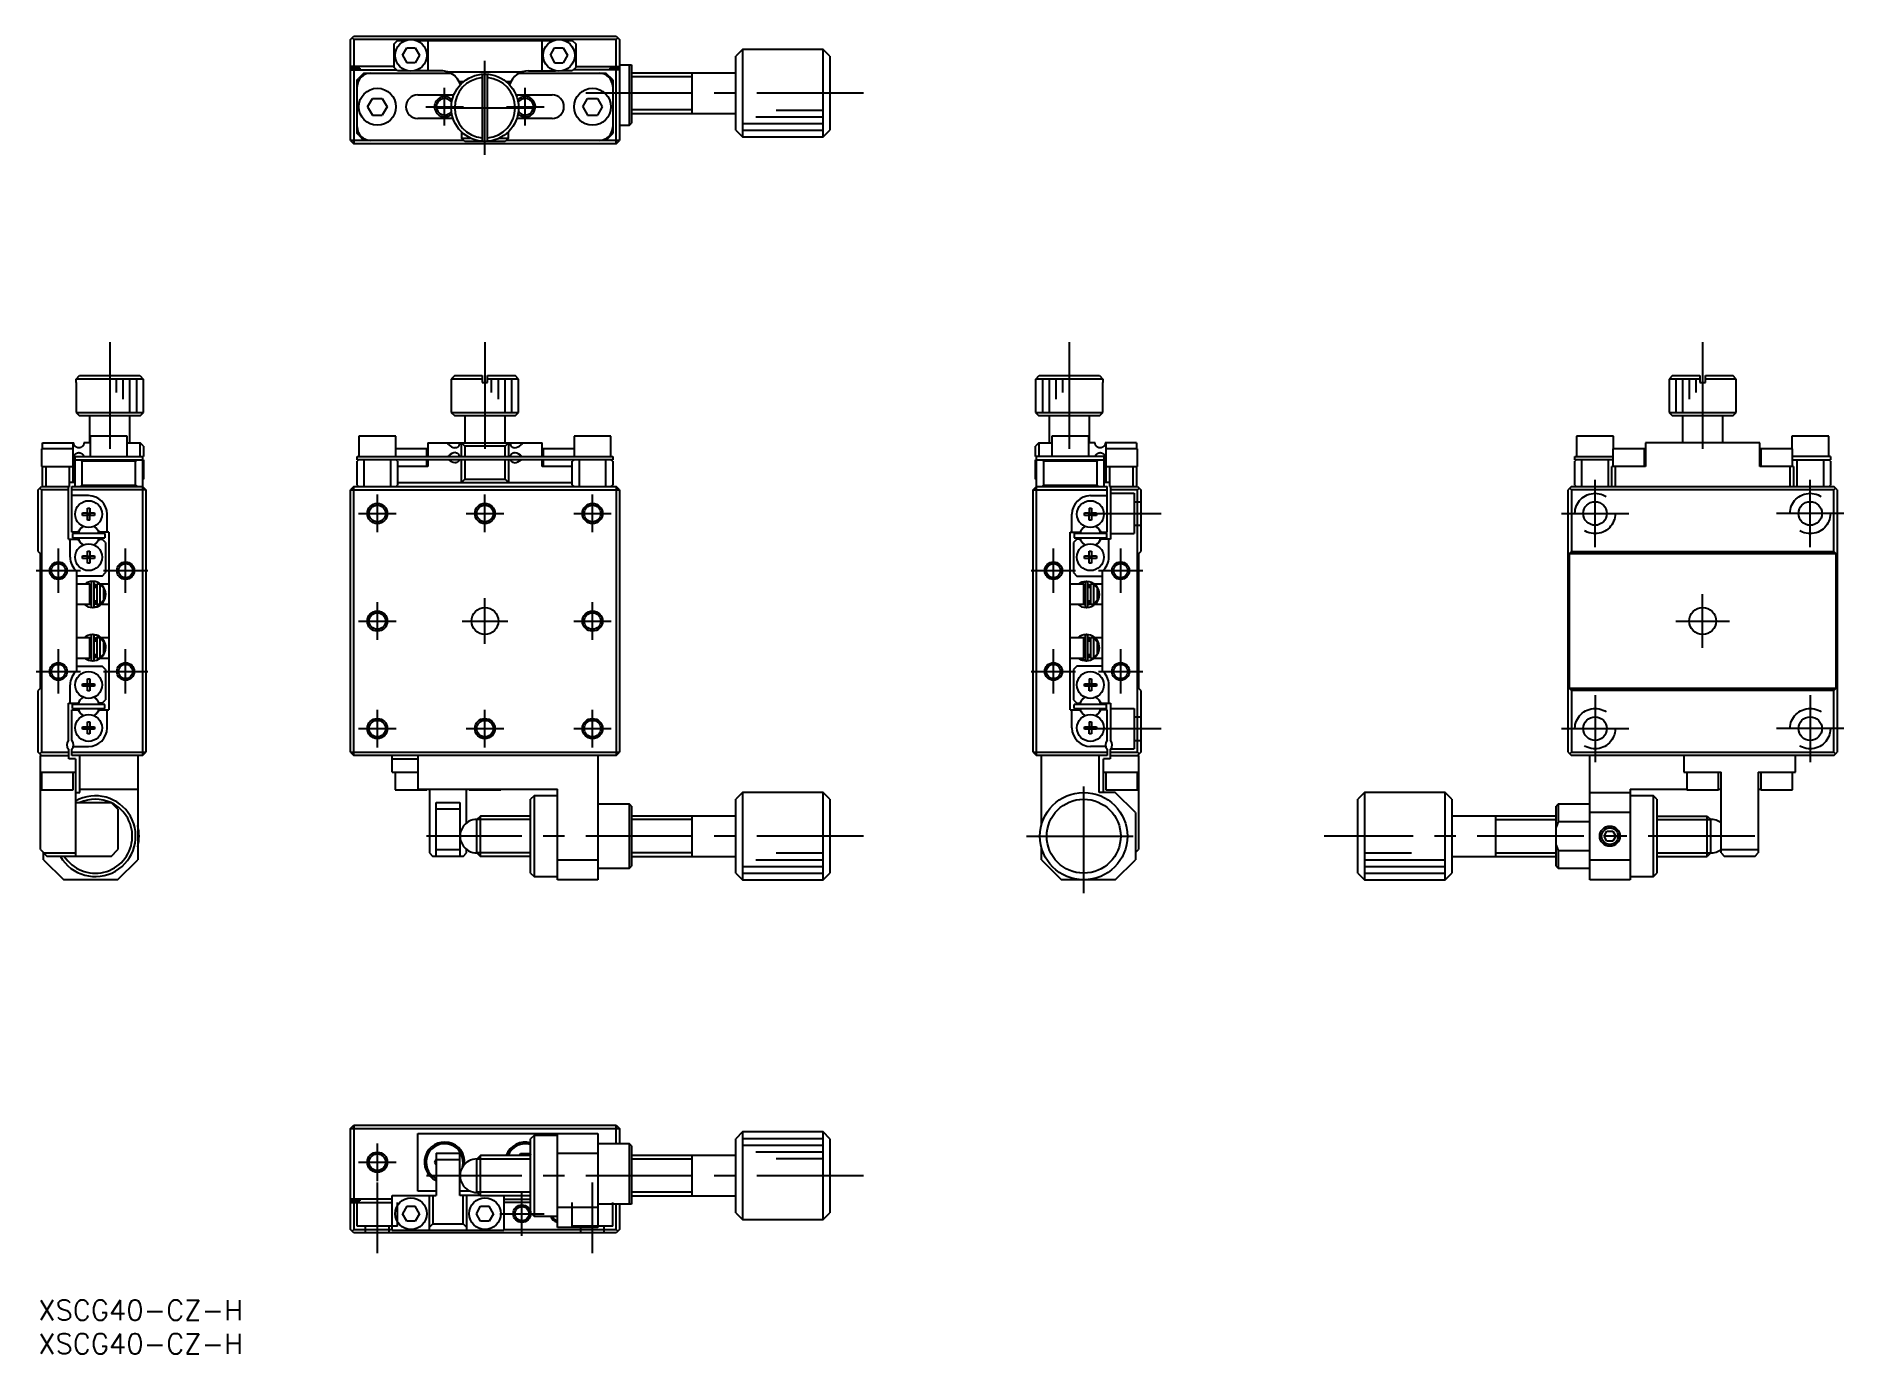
# Model space of a CAD drawing. Extents: x 0 to 269, y -8 to 188.
import ezdxf

# ---------------------------------------------------------------- set-up
doc = ezdxf.new("R2010")
doc.units = 0
doc.header["$LTSCALE"] = 0.5
doc.linetypes.add('CENTER', pattern=[50.8, 31.75, -6.35, 6.35, -6.35])
doc.linetypes.add('DASHED', pattern=[19.05, 12.7, -6.35])
for name, color, linetype in [('MSM_CENTER', 1, 'CENTER'), ('MSM_CONTINUOUS', 7, 'CONTINUOUS'), ('MSM_DASHED', 4, 'DASHED'), ('MSM_NARROW', 5, 'CONTINUOUS'), ('MSM_PART_NUMBER', 7, 'CONTINUOUS')]:
    doc.layers.add(name, color=color, linetype=linetype)
doc.styles.get("Standard").update_dxf_attribs({"font": 'txt.shx', "height": 3, "bigfont": 'bigfont.shx'})

# ---------------------------------------------------------------- blocks, each defined once
blk = doc.blocks.new('*U2')
at = {"layer": 'MSM_PART_NUMBER'}
blk.add_text('XSCG40-CZ-H', height=3, dxfattribs=at).set_placement((0, -3))
blk = doc.blocks.new('*U3')
at = {"layer": 'MSM_PART_NUMBER'}
blk.add_text('XSCG40-CZ-H', height=3, dxfattribs=at).set_placement((0, -8))

msp = doc.modelspace()

# ---------------------------------------------------------------- linework, layer by layer
at = {"layer": 'MSM_CENTER'}
for p, q in [((66.444929, 170.35), (66.444929, 184.35)), ((60.444929, 174.7), (60.444929, 180.3)), ((72.444929, 174.7), (72.444929, 180.3)), ((57.644929, 177.5), (63.244929, 177.5)), ((69.644929, 177.5), (75.244929, 177.5)), ((122.744929, 179.5), (81.444929, 179.5)), ((59.444929, 177.35), (73.444929, 177.35)), ((10.65, 142.5), (10.65, 126.5)), ((66.444929, 142.5), (66.444929, 125.5)), ((153.35, 142.5), (153.35, 126.5)), ((247.555071, 142.5), (247.555071, 125.5)), ((231.555071, 112), (231.555071, 122)), ((263.555071, 112), (263.555071, 122)), ((50.444929, 114.2), (50.444929, 119.8)), ((66.444929, 114.2), (66.444929, 119.8)), ((82.444929, 114.2), (82.444929, 119.8)), ((47.644929, 117), (53.244929, 117)), ((63.644929, 117), (69.244929, 117)), ((79.644929, 117), (85.244929, 117)), ((156.5, 117), (167, 117)), ((226.555071, 117), (236.555071, 117)), ((268.555071, 117), (258.555071, 117)), ((3, 105.2), (3, 111.8)), ((13, 105.2), (13, 111.8)), ((151, 105.2), (151, 111.8)), ((161, 105.2), (161, 111.8)), ((-0.3, 108.5), (6.3, 108.5)), ((9.7, 108.5), (16.3, 108.5)), ((147.7, 108.5), (154.3, 108.5)), ((157.7, 108.5), (164.3, 108.5)), ((247.555071, 97), (247.555071, 105)), ((50.444929, 98.2), (50.444929, 103.8)), ((66.444929, 97.6), (66.444929, 104.4)), ((82.444929, 98.2), (82.444929, 103.8)), ((47.644929, 101), (53.244929, 101)), ((63.044929, 101), (69.844929, 101)), ((79.644929, 101), (85.244929, 101)), ((243.555071, 101), (251.555071, 101)), ((3, 90.2), (3, 96.8)), ((13, 90.2), (13, 96.8)), ((151, 90.2), (151, 96.8)), ((161, 90.2), (161, 96.8)), ((-0.3, 93.5), (6.3, 93.5)), ((9.7, 93.5), (16.3, 93.5)), ((147.7, 93.5), (154.3, 93.5)), ((157.7, 93.5), (164.3, 93.5)), ((231.555071, 90), (231.555071, 80)), ((263.555071, 90), (263.555071, 80)), ((50.444929, 82.2), (50.444929, 87.8)), ((66.444929, 82.2), (66.444929, 87.8)), ((82.444929, 82.2), (82.444929, 87.8)), ((47.644929, 85), (53.244929, 85)), ((63.644929, 85), (69.244929, 85)), ((79.644929, 85), (85.244929, 85)), ((156.5, 85), (167, 85)), ((226.555071, 85), (236.555071, 85)), ((268.555071, 85), (258.555071, 85)), ((155.5, 60.5), (155.5, 77.5)), ((122.744929, 69), (57.744929, 69)), ((147, 69), (164, 69)), ((255.305071, 69), (191.255071, 69)), ((50.444929, 17.7), (50.444929, 23.3)), ((47.644929, 20.5), (53.244929, 20.5)), ((50.444929, 7), (50.444929, 17.5)), ((122.744929, 18.5), (57.744929, 18.5)), ((71.944929, 9.55), (71.944929, 16.15)), ((82.444929, 7), (82.444929, 17.5)), ((68.644929, 12.85), (75.244929, 12.85))]:
    msp.add_line(p, q, dxfattribs=at)
at = {"layer": 'MSM_CONTINUOUS'}
for p, q in [((46.444929, 187.5), (46.944929, 188)), ((46.444929, 172.5), (46.444929, 187.5)), ((46.694929, 187.75), (46.944929, 187.5)), ((46.944929, 188), (85.944929, 188)), ((85.944929, 187.5), (46.944929, 187.5)), ((46.944929, 187.5), (46.944929, 183.5)), ((52.944929, 186.85), (53.444929, 187.35)), ((52.944929, 183.35), (52.944929, 186.85)), ((53.444929, 187.35), (54.618794, 187.35)), ((54.174759, 185.15), (54.809844, 186.25)), ((54.809844, 186.25), (56.080015, 186.25)), ((56.080015, 186.25), (56.7151, 185.15)), ((56.271065, 187.35), (76.618794, 187.35)), ((57.944929, 187.35), (57.944929, 182.85)), ((74.944929, 182.85), (74.944929, 187.35)), ((76.174759, 185.15), (76.809844, 186.25)), ((76.809844, 186.25), (78.080015, 186.25)), ((78.080015, 186.25), (78.7151, 185.15)), ((78.271065, 187.35), (79.444929, 187.35)), ((79.444929, 187.35), (79.944929, 186.85)), ((79.944929, 186.85), (79.944929, 183.35)), ((85.944929, 188), (86.444929, 187.5)), ((85.944929, 187.5), (86.194929, 187.75)), ((85.944929, 183.5), (85.944929, 187.5)), ((86.444929, 187.5), (86.444929, 172.5)), ((104.744929, 186), (103.744929, 185)), ((104.744929, 186), (104.744929, 173)), ((116.744929, 186), (104.744929, 186)), ((116.744929, 173), (116.744929, 186)), ((117.744929, 185), (116.744929, 186)), ((52.944929, 183.5), (46.444929, 183.5)), ((46.444929, 183.25), (47.844929, 183.25)), ((46.444929, 183), (53.294929, 183)), ((46.944929, 183), (46.944929, 172)), ((47.844929, 183.25), (47.844929, 183)), ((53.444929, 182.85), (52.944929, 183.35)), ((54.962747, 182.85), (53.444929, 182.85)), ((54.174759, 185.15), (54.809844, 184.05)), ((56.080015, 184.05), (54.809844, 184.05)), ((59.944929, 182.85), (55.927112, 182.85)), ((56.7151, 185.15), (56.080015, 184.05)), ((72.944929, 182.85), (76.962747, 182.85)), ((76.174759, 185.15), (76.809844, 184.05)), ((76.809844, 184.05), (78.080015, 184.05)), ((79.444929, 182.85), (77.927112, 182.85)), ((78.7151, 185.15), (78.080015, 184.05)), ((79.944929, 183.35), (79.444929, 182.85)), ((86.444929, 183), (79.594929, 183)), ((79.944929, 183.5), (86.444929, 183.5)), ((86.444929, 183.25), (85.044929, 183.25)), ((85.044929, 183.25), (85.044929, 183)), ((85.944929, 172), (85.944929, 183)), ((86.444929, 183.75), (88.244929, 183.75)), ((87.944929, 174.75), (87.944929, 183.75)), ((88.244929, 183.75), (88.244929, 175.05)), ((103.744929, 174), (103.744929, 185)), ((117.744929, 185), (117.744929, 174)), ((47.444929, 181.5), (47.644929, 181.7)), ((47.444929, 173.5), (47.444929, 181.5)), ((48.444929, 182.5), (47.644929, 181.7)), ((47.644929, 181.7), (47.644929, 181.37178)), ((48.444929, 182.5), (61.350776, 182.5)), ((60.881679, 182.7), (72.00818, 182.7)), ((63.25471, 181.2), (62.624015, 181.2)), ((66.044929, 182.333974), (66.044929, 172.366026)), ((66.844929, 172.366026), (66.844929, 182.333974)), ((70.265844, 181.2), (69.635149, 181.2)), ((71.539036, 182.5), (84.444929, 182.5)), ((85.444929, 181.5), (84.444929, 182.5)), ((85.244929, 181.37178), (85.244929, 181.7)), ((85.444929, 181.5), (85.444929, 173.5)), ((103.744929, 182.5), (88.244929, 182.5)), ((97.244929, 176.499995), (97.244929, 182.500005)), ((49.001554, 177.5), (49.723242, 178.75)), ((49.001554, 177.5), (49.723242, 176.25)), ((49.723242, 178.75), (51.166617, 178.75)), ((51.166617, 178.75), (51.888305, 177.5)), ((51.888305, 177.5), (51.166617, 176.25)), ((56.444929, 179.25), (61.819997, 179.25)), ((71.069862, 179.25), (76.444929, 179.25)), ((81.001554, 177.5), (81.723242, 178.75)), ((81.001554, 177.5), (81.723242, 176.25)), ((81.723242, 178.75), (83.166617, 178.75)), ((83.166617, 178.75), (83.888305, 177.5)), ((83.888305, 177.5), (83.166617, 176.25)), ((49.723242, 176.25), (51.166617, 176.25)), ((61.707842, 175.75), (56.444929, 175.75)), ((76.444929, 175.75), (71.182017, 175.75)), ((81.723242, 176.25), (83.166617, 176.25)), ((87.944929, 174.75), (88.244929, 175.05)), ((88.244929, 176.5), (103.744929, 176.5)), ((63.294929, 172.5), (46.444929, 172.5)), ((46.444929, 172.5), (46.944929, 172)), ((47.644929, 173.3), (47.444929, 173.5)), ((47.644929, 173.62822), (47.644929, 173.3)), ((47.644929, 173.3), (48.444929, 172.5)), ((62.944929, 173.779286), (62.944929, 172.85)), ((62.944929, 172.85), (64.26548, 172.85)), ((63.444929, 172.35), (62.944929, 172.85)), ((69.444929, 172.35), (63.444929, 172.35)), ((68.624379, 172.85), (69.944929, 172.85)), ((69.944929, 172.85), (69.444929, 172.35)), ((86.444929, 172.5), (69.594929, 172.5)), ((69.944929, 172.85), (69.944929, 173.779286)), ((84.444929, 172.5), (85.444929, 173.5)), ((85.244929, 173.3), (85.244929, 173.62822)), ((85.944929, 172), (86.444929, 172.5)), ((86.444929, 174.75), (87.944929, 174.75)), ((103.744929, 174), (104.744929, 173)), ((104.744929, 173), (116.744929, 173)), ((116.744929, 173), (117.744929, 174)), ((85.944929, 172), (46.944929, 172)), ((5.666026, 137), (6.167813, 137.5)), ((6.167813, 137.5), (15.132187, 137.5)), ((15.132187, 137.5), (15.633974, 137)), ((61.944929, 137.5), (61.444929, 137)), ((61.944929, 137.5), (66.044929, 137.5)), ((66.044929, 137.5), (66.044929, 136.5)), ((66.844929, 136.5), (66.844929, 137.5)), ((66.844929, 137.5), (70.944929, 137.5)), ((71.444929, 137), (70.944929, 137.5)), ((148.366026, 137), (148.867813, 137.5)), ((148.867813, 137.5), (157.832187, 137.5)), ((157.832187, 137.5), (158.333974, 137)), ((243.055071, 137.5), (242.555071, 137)), ((243.055071, 137.5), (247.155071, 137.5)), ((247.155071, 137.5), (247.155071, 136.5)), ((247.955071, 136.5), (247.955071, 137.5)), ((247.955071, 137.5), (252.055071, 137.5)), ((252.555071, 137), (252.055071, 137.5)), ((5.65, 136.5), (5.666026, 136.5)), ((5.65, 136.5), (5.65, 132)), ((15.633974, 137), (5.666026, 137)), ((5.666026, 136.5), (5.666026, 137)), ((15.633974, 137), (15.633974, 136.5)), ((15.633974, 136.5), (15.65, 136.5)), ((15.65, 132), (15.65, 136.5)), ((66.044929, 137), (61.444929, 137)), ((61.444929, 137), (61.444929, 132)), ((66.044929, 136.5), (66.844929, 136.5)), ((71.444929, 137), (66.844929, 137)), ((71.444929, 132), (71.444929, 137)), ((148.35, 136.5), (148.366026, 136.5)), ((148.35, 136.5), (148.35, 132)), ((148.366026, 136.5), (148.366026, 137)), ((158.333974, 137), (148.366026, 137)), ((158.333974, 137), (158.333974, 136.5)), ((158.333974, 136.5), (158.35, 136.5)), ((158.35, 132), (158.35, 136.5)), ((247.155071, 137), (242.555071, 137)), ((242.555071, 137), (242.555071, 132)), ((247.155071, 136.5), (247.955071, 136.5)), ((252.555071, 137), (247.955071, 137)), ((252.555071, 132), (252.555071, 137)), ((5.65, 132), (15.65, 132)), ((5.65, 132), (6.15, 131.5)), ((15.15, 131.5), (15.65, 132)), ((61.444929, 132), (71.444929, 132)), ((61.444929, 132), (61.944929, 131.5)), ((70.944929, 131.5), (71.444929, 132)), ((148.35, 132), (158.35, 132)), ((148.35, 132), (148.85, 131.5)), ((157.85, 131.5), (158.35, 132)), ((242.555071, 132), (252.555071, 132)), ((242.555071, 132), (243.055071, 131.5)), ((252.055071, 131.5), (252.555071, 132)), ((15.15, 131.5), (6.15, 131.5)), ((7.65, 131.5), (7.65, 127.5)), ((13.65, 127.5), (13.65, 131.5)), ((70.944929, 131.5), (61.944929, 131.5)), ((63.444929, 131.5), (63.444929, 127.5)), ((69.444929, 127.5), (69.444929, 131.5)), ((157.85, 131.5), (148.85, 131.5)), ((150.35, 131.5), (150.35, 127.5)), ((156.35, 127.5), (156.35, 131.5)), ((252.055071, 131.5), (243.055071, 131.5)), ((244.555071, 131.5), (244.555071, 127.5)), ((250.555071, 127.5), (250.555071, 131.5)), ((5.2, 126.6), (0.5, 126.6)), ((0.5, 126.6), (0.5, 124)), ((0.65, 127.5), (5.3, 127.5)), ((0.65, 126.6), (0.65, 127.5)), ((5.15, 127.5), (5.15, 126.6)), ((5.2, 124), (5.2, 126.6)), ((5.300104, 127.487609), (5.3, 127.5)), ((5.300413, 127.475229), (5.300104, 127.487609)), ((5.300922, 127.462906), (5.300413, 127.475229)), ((5.301625, 127.450687), (5.300922, 127.462906)), ((5.302516, 127.438617), (5.301625, 127.450687)), ((5.30394, 127.423249), (5.302516, 127.438617)), ((5.305653, 127.408135), (5.30394, 127.423249)), ((5.307635, 127.393304), (5.305653, 127.408135)), ((5.309865, 127.378788), (5.307635, 127.393304)), ((5.312322, 127.364617), (5.309865, 127.378788)), ((5.314986, 127.350822), (5.312322, 127.364617)), ((5.321191, 127.322914), (5.314986, 127.350822)), ((5.328155, 127.296292), (5.321191, 127.322914)), ((5.335805, 127.270881), (5.328155, 127.296292)), ((5.344066, 127.246601), (5.335805, 127.270881)), ((5.352863, 127.223377), (5.344066, 127.246601)), ((5.362122, 127.20113), (5.352863, 127.223377)), ((5.381822, 127.159322), (5.362122, 127.20113)), ((5.403222, 127.120262), (5.381822, 127.159322)), ((5.426199, 127.08362), (5.403222, 127.120262)), ((5.457046, 127.040714), (5.426199, 127.08362)), ((5.490251, 127.000753), (5.457046, 127.040714)), ((5.525757, 126.963617), (5.490251, 127.000753)), ((5.563506, 126.929191), (5.525757, 126.963617)), ((5.602361, 126.898227), (5.563506, 126.929191)), ((5.643395, 126.869769), (5.602361, 126.898227)), ((5.686562, 126.843933), (5.643395, 126.869769)), ((5.731822, 126.820837), (5.686562, 126.843933)), ((5.781667, 126.799643), (5.731822, 126.820837)), ((5.833841, 126.781823), (5.781667, 126.799643)), ((5.888225, 126.767655), (5.833841, 126.781823)), ((5.929283, 126.759779), (5.888225, 126.767655)), ((5.971488, 126.754121), (5.929283, 126.759779)), ((6.014733, 126.75083), (5.971488, 126.754121)), ((6.058912, 126.750053), (6.014733, 126.75083)), ((6.103914, 126.751942), (6.058912, 126.750053)), ((6.149707, 126.756659), (6.103914, 126.751942)), ((6.196089, 126.764366), (6.149707, 126.756659)), ((6.230211, 126.771975), (6.196089, 126.764366)), ((6.264531, 126.781342), (6.230211, 126.771975)), ((6.298926, 126.792517), (6.264531, 126.781342)), ((6.333271, 126.805552), (6.298926, 126.792517)), ((6.365356, 126.819536), (6.333271, 126.805552)), ((6.397312, 126.835301), (6.365356, 126.819536)), ((6.428987, 126.852847), (6.397312, 126.835301)), ((6.460226, 126.872173), (6.428987, 126.852847)), ((6.490876, 126.893279), (6.460226, 126.872173)), ((6.520783, 126.916165), (6.490876, 126.893279)), ((6.547582, 126.938853), (6.520783, 126.916165)), ((6.573654, 126.963139), (6.547582, 126.938853)), ((6.598857, 126.98895), (6.573654, 126.963139)), ((6.623049, 127.016213), (6.598857, 126.98895)), ((6.646085, 127.044855), (6.623049, 127.016213)), ((6.667825, 127.074803), (6.646085, 127.044855)), ((6.683137, 127.097963), (6.667825, 127.074803)), ((6.697677, 127.121837), (6.683137, 127.097963)), ((6.711394, 127.146369), (6.697677, 127.121837)), ((6.724235, 127.171507), (6.711394, 127.146369)), ((6.735859, 127.196531), (6.724235, 127.171507)), ((6.746608, 127.222095), (6.735859, 127.196531)), ((6.756442, 127.248135), (6.746608, 127.222095)), ((6.765326, 127.274591), (6.756442, 127.248135)), ((6.773458, 127.302253), (6.765326, 127.274591)), ((6.780546, 127.33031), (6.773458, 127.302253)), ((6.786563, 127.358683), (6.780546, 127.33031)), ((6.791483, 127.387295), (6.786563, 127.358683)), ((6.795197, 127.415283), (6.791483, 127.387295)), ((6.79786, 127.443447), (6.795197, 127.415283)), ((6.799464, 127.471711), (6.79786, 127.443447)), ((6.8, 127.5), (6.799464, 127.471711)), ((7.75, 127.5), (6.8, 127.5)), ((13.25, 128.5), (7.75, 128.5)), ((7.75, 128.5), (7.75, 125.5)), ((13.25, 125.5), (13.25, 128.5)), ((13.25, 127.5), (15.15, 127.5)), ((15.15, 125.5), (15.15, 127.5)), ((15.65, 127), (15.15, 127.5)), ((15.65, 127), (15.65, 125.5)), ((53.194929, 128.5), (47.694929, 128.5)), ((47.694929, 128.5), (47.694929, 125.5)), ((53.194929, 125.5), (53.194929, 128.5)), ((57.794929, 126.6), (53.194929, 126.6)), ((57.794929, 125.5), (57.794929, 126.6)), ((57.944929, 127.5), (57.944929, 125.5)), ((57.944929, 127.5), (74.944929, 127.5)), ((60.904595, 127.393304), (60.881679, 127.5)), ((60.963302, 127.296292), (60.904595, 127.393304)), ((61.052961, 127.20113), (60.963302, 127.296292)), ((62.087275, 126.75), (61.940161, 126.763205)), ((62.096057, 126.750053), (62.087275, 126.75)), ((62.132248, 126.751477), (62.096057, 126.750053)), ((62.167805, 126.754917), (62.132248, 126.751477)), ((62.20262, 126.760464), (62.167805, 126.754917)), ((62.236584, 126.76821), (62.20262, 126.760464)), ((62.26959, 126.778246), (62.236584, 126.76821)), ((62.301529, 126.790663), (62.26959, 126.778246)), ((62.332291, 126.805552), (62.301529, 126.790663)), ((62.35636, 126.819536), (62.332291, 126.805552)), ((62.379671, 126.835301), (62.35636, 126.819536)), ((62.402156, 126.852847), (62.379671, 126.835301)), ((62.423749, 126.872173), (62.402156, 126.852847)), ((62.444382, 126.893279), (62.423749, 126.872173)), ((62.463987, 126.916165), (62.444382, 126.893279)), ((62.481114, 126.938853), (62.463987, 126.916165)), ((62.497394, 126.963139), (62.481114, 126.938853)), ((62.512785, 126.98895), (62.497394, 126.963139)), ((62.527247, 127.016213), (62.512785, 126.98895)), ((62.540738, 127.044855), (62.527247, 127.016213)), ((62.553216, 127.074803), (62.540738, 127.044855)), ((62.562892, 127.100911), (62.553216, 127.074803)), ((62.571889, 127.127976), (62.562892, 127.100911)), ((62.580194, 127.155911), (62.571889, 127.127976)), ((62.587796, 127.184627), (62.580194, 127.155911)), ((62.594683, 127.214037), (62.587796, 127.184627)), ((62.600841, 127.244054), (62.594683, 127.214037)), ((62.606259, 127.274591), (62.600841, 127.244054)), ((62.610952, 127.305699), (62.606259, 127.274591)), ((62.614931, 127.337362), (62.610952, 127.305699)), ((62.618193, 127.369465), (62.614931, 127.337362)), ((62.620736, 127.401894), (62.618193, 127.369465)), ((62.622556, 127.434536), (62.620736, 127.401894)), ((62.62365, 127.467276), (62.622556, 127.434536)), ((62.624015, 127.5), (62.62365, 127.467276)), ((62.944929, 125.5), (62.944929, 127.5)), ((63.444929, 127), (62.944929, 127.5)), ((63.444929, 127), (63.444929, 125.5)), ((69.444929, 127), (63.444929, 127)), ((69.944929, 127.5), (69.444929, 127)), ((69.444929, 125.5), (69.444929, 127)), ((69.944929, 127.5), (69.944929, 125.5)), ((70.266241, 127.465709), (70.265844, 127.5)), ((70.26743, 127.431464), (70.266241, 127.465709)), ((70.26941, 127.397397), (70.26743, 127.431464)), ((70.272179, 127.363642), (70.26941, 127.397397)), ((70.275435, 127.332899), (70.272179, 127.363642)), ((70.279381, 127.302436), (70.275435, 127.332899)), ((70.28401, 127.272342), (70.279381, 127.302436)), ((70.289315, 127.242707), (70.28401, 127.272342)), ((70.295287, 127.213621), (70.289315, 127.242707)), ((70.30192, 127.185172), (70.295287, 127.213621)), ((70.309206, 127.157451), (70.30192, 127.185172)), ((70.317137, 127.130548), (70.309206, 127.157451)), ((70.32724, 127.100171), (70.317137, 127.130548)), ((70.338284, 127.070825), (70.32724, 127.100171)), ((70.350235, 127.042582), (70.338284, 127.070825)), ((70.363061, 127.015514), (70.350235, 127.042582)), ((70.37673, 126.989694), (70.363061, 127.015514)), ((70.391211, 126.965195), (70.37673, 126.989694)), ((70.406471, 126.942087), (70.391211, 126.965195)), ((70.422478, 126.920445), (70.406471, 126.942087)), ((70.441602, 126.897584), (70.422478, 126.920445)), ((70.461741, 126.876446), (70.441602, 126.897584)), ((70.482831, 126.857029), (70.461741, 126.876446)), ((70.504808, 126.839332), (70.482831, 126.857029)), ((70.527607, 126.82335), (70.504808, 126.839332)), ((70.551165, 126.809083), (70.527607, 126.82335)), ((70.575418, 126.796527), (70.551165, 126.809083)), ((70.610773, 126.781617), (70.575418, 126.796527)), ((70.647529, 126.769745), (70.610773, 126.781617)), ((70.685535, 126.760781), (70.647529, 126.769745)), ((70.724642, 126.754591), (70.685535, 126.760781)), ((70.764698, 126.751044), (70.724642, 126.754591)), ((70.802531, 126.75), (70.764698, 126.751044)), ((71.927621, 127.297867), (71.842752, 127.20619)), ((71.982358, 127.386628), (71.927621, 127.297867)), ((72.00818, 127.5), (71.982358, 127.386628)), ((74.944929, 125.5), (74.944929, 127.5)), ((79.694929, 126.6), (75.094929, 126.6)), ((75.094929, 126.6), (75.094929, 125.5)), ((85.194929, 128.5), (79.694929, 128.5)), ((79.694929, 128.5), (79.694929, 125.5)), ((85.194929, 125.5), (85.194929, 128.5)), ((148.85, 127.5), (148.35, 127)), ((148.35, 125.5), (148.35, 127)), ((148.85, 127.5), (148.85, 125.5)), ((148.85, 127.5), (150.75, 127.5)), ((156.25, 128.5), (150.75, 128.5)), ((150.75, 128.5), (150.75, 125.5)), ((156.25, 125.5), (156.25, 128.5)), ((157.2, 127.5), (156.25, 127.5)), ((157.200794, 127.465506), (157.2, 127.5)), ((157.203171, 127.431104), (157.200794, 127.465506)), ((157.207074, 127.39724), (157.203171, 127.431104)), ((157.2125, 127.363642), (157.207074, 127.39724)), ((157.216837, 127.341975), (157.2125, 127.363642)), ((157.221802, 127.320479), (157.216837, 127.341975)), ((157.228934, 127.293696), (157.221802, 127.320479)), ((157.237029, 127.267253), (157.228934, 127.293696)), ((157.24606, 127.241218), (157.237029, 127.267253)), ((157.255828, 127.216057), (157.24606, 127.241218)), ((157.266457, 127.191346), (157.255828, 127.216057)), ((157.27791, 127.16714), (157.266457, 127.191346)), ((157.287375, 127.148676), (157.27791, 127.16714)), ((157.29731, 127.130548), (157.287375, 127.148676)), ((157.309594, 127.109642), (157.29731, 127.130548)), ((157.322486, 127.089238), (157.309594, 127.109642)), ((157.33595, 127.069369), (157.322486, 127.089238)), ((157.356881, 127.04097), (157.33595, 127.069369)), ((157.378919, 127.013824), (157.356881, 127.04097)), ((157.397706, 126.992586), (157.378919, 127.013824)), ((157.417125, 126.972228), (157.397706, 126.992586)), ((157.43711, 126.952785), (157.417125, 126.972228)), ((157.455346, 126.936247), (157.43711, 126.952785)), ((157.473958, 126.920445), (157.455346, 126.936247)), ((157.500024, 126.899983), (157.473958, 126.920445)), ((157.526639, 126.880916), (157.500024, 126.899983)), ((157.553462, 126.863402), (157.526639, 126.880916)), ((157.580656, 126.847248), (157.553462, 126.863402)), ((157.607834, 126.8326), (157.580656, 126.847248)), ((157.635229, 126.819251), (157.607834, 126.8326)), ((157.662545, 126.807274), (157.635229, 126.819251)), ((157.689949, 126.796527), (157.662545, 126.807274)), ((157.711196, 126.789034), (157.689949, 126.796527)), ((157.732437, 126.782249), (157.711196, 126.789034)), ((157.763295, 126.773611), (157.732437, 126.782249)), ((157.794044, 126.766395), (157.763295, 126.773611)), ((157.824603, 126.760557), (157.794044, 126.766395)), ((157.869514, 126.754331), (157.824603, 126.760557)), ((157.913777, 126.750875), (157.869514, 126.754331)), ((157.953111, 126.750006), (157.913777, 126.750875)), ((157.981812, 126.750675), (157.953111, 126.750006)), ((158.023857, 126.753645), (157.981812, 126.750675)), ((158.064922, 126.758857), (158.023857, 126.753645)), ((158.117441, 126.76893), (158.064922, 126.758857)), ((158.168068, 126.782402), (158.117441, 126.76893)), ((158.216024, 126.798764), (158.168068, 126.782402)), ((158.262036, 126.817993), (158.216024, 126.798764)), ((158.305619, 126.83967), (158.262036, 126.817993)), ((158.347259, 126.863851), (158.305619, 126.83967)), ((158.385773, 126.889588), (158.347259, 126.863851)), ((158.422448, 126.917511), (158.385773, 126.889588)), ((158.457013, 126.947335), (158.422448, 126.917511)), ((158.489764, 126.979275), (158.457013, 126.947335)), ((158.520378, 127.012998), (158.489764, 126.979275)), ((158.549195, 127.048928), (158.520378, 127.012998)), ((158.575957, 127.086862), (158.549195, 127.048928)), ((158.60088, 127.127367), (158.575957, 127.086862)), ((158.614734, 127.152677), (158.60088, 127.127367)), ((158.627896, 127.179122), (158.614734, 127.152677)), ((158.640319, 127.206812), (158.627896, 127.179122)), ((158.649022, 127.228203), (158.640319, 127.206812)), ((158.657278, 127.250461), (158.649022, 127.228203)), ((158.665036, 127.273658), (158.657278, 127.250461)), ((158.672248, 127.297867), (158.665036, 127.273658)), ((158.676756, 127.314727), (158.672248, 127.297867)), ((158.680973, 127.332135), (158.676756, 127.314727)), ((158.684868, 127.350104), (158.680973, 127.332135)), ((158.687492, 127.363601), (158.684868, 127.350104)), ((158.689916, 127.377432), (158.687492, 127.363601)), ((158.692122, 127.391581), (158.689916, 127.377432)), ((158.69409, 127.406031), (158.692122, 127.391581)), ((158.69542, 127.417282), (158.69409, 127.406031)), ((158.696595, 127.428746), (158.69542, 127.417282)), ((158.697607, 127.440388), (158.696595, 127.428746)), ((158.698451, 127.45217), (158.697607, 127.440388)), ((158.699119, 127.464059), (158.698451, 127.45217)), ((158.699604, 127.476017), (158.699119, 127.464059)), ((158.6999, 127.488009), (158.699604, 127.476017)), ((158.7, 127.5), (158.6999, 127.488009)), ((163.35, 127.5), (158.7, 127.5)), ((163.5, 126.6), (158.8, 126.6)), ((158.8, 126.6), (158.8, 124)), ((158.85, 126.6), (158.85, 127.5)), ((163.35, 127.5), (163.35, 126.6)), ((163.5, 124), (163.5, 126.6)), ((234.305071, 128.5), (228.805071, 128.5)), ((228.805071, 128.5), (228.805071, 125.5)), ((238.905071, 126.6), (234.205071, 126.6)), ((234.205071, 126.6), (234.205071, 124)), ((234.305071, 126.6), (234.305071, 128.5)), ((238.905071, 124), (238.905071, 126.6)), ((256.055071, 127.5), (239.055071, 127.5)), ((239.055071, 127.5), (239.055071, 124)), ((256.055071, 124), (256.055071, 127.5)), ((260.905071, 126.6), (256.205071, 126.6)), ((256.205071, 126.6), (256.205071, 124)), ((266.305071, 128.5), (260.805071, 128.5)), ((260.805071, 128.5), (260.805071, 126.6)), ((260.905071, 124), (260.905071, 126.6)), ((266.305071, 125.5), (266.305071, 128.5)), ((0.5, 124), (5.2, 124)), ((0.65, 121), (0.65, 124)), ((1.15, 124), (1.15, 121)), ((4.65, 121), (4.65, 124)), ((5.15, 124), (5.15, 121.6)), ((5.300004, 125.302242), (5.300109, 125.3127)), ((5.300045, 125.291789), (5.300004, 125.302242)), ((5.300239, 125.281085), (5.300045, 125.291789)), ((5.300109, 125.3127), (5.300357, 125.323134)), ((5.300585, 125.270409), (5.300239, 125.281085)), ((5.300357, 125.323134), (5.300749, 125.333513)), ((5.301079, 125.259792), (5.300585, 125.270409)), ((5.300749, 125.333513), (5.301301, 125.344149)), ((5.301718, 125.249264), (5.301079, 125.259792)), ((5.301301, 125.344149), (5.301999, 125.354708)), ((5.302758, 125.235743), (5.301718, 125.249264)), ((5.301999, 125.354708), (5.302837, 125.365167)), ((5.304025, 125.222403), (5.302758, 125.235743)), ((5.302837, 125.365167), (5.30381, 125.375499)), ((5.30381, 125.375499), (5.305248, 125.388565)), ((5.305506, 125.209288), (5.304025, 125.222403)), ((5.305248, 125.388565), (5.306889, 125.401416)), ((5.307649, 125.193166), (5.305506, 125.209288)), ((5.306889, 125.401416), (5.30872, 125.41403)), ((5.310089, 125.177404), (5.307649, 125.193166)), ((5.30872, 125.41403), (5.310725, 125.426384)), ((5.312804, 125.162015), (5.310089, 125.177404)), ((5.310725, 125.426384), (5.313739, 125.442897)), ((5.315771, 125.147013), (5.312804, 125.162015)), ((5.313739, 125.442897), (5.317038, 125.458956)), ((5.318965, 125.13241), (5.315771, 125.147013)), ((5.317038, 125.458956), (5.320596, 125.474556)), ((5.322362, 125.118221), (5.318965, 125.13241)), ((5.320596, 125.474556), (5.327893, 125.502702)), ((5.33019, 125.089303), (5.322362, 125.118221)), ((5.327893, 125.502702), (5.335936, 125.52952)), ((5.3388, 125.061799), (5.33019, 125.089303)), ((5.335936, 125.52952), (5.34466, 125.555102)), ((5.348119, 125.035602), (5.3388, 125.061799)), ((5.34466, 125.555102), (5.353998, 125.579544)), ((5.358069, 125.010604), (5.348119, 125.035602)), ((5.353998, 125.579544), (5.363886, 125.602937)), ((5.368574, 124.986696), (5.358069, 125.010604)), ((5.363886, 125.602937), (5.374256, 125.625377)), ((5.391431, 124.941047), (5.368574, 124.986696)), ((5.374256, 125.625377), (5.400802, 125.675782)), ((5.416377, 124.898595), (5.391431, 124.941047)), ((5.400802, 125.675782), (5.429969, 125.722476)), ((5.443297, 124.859014), (5.416377, 124.898595)), ((5.429969, 125.722476), (5.461661, 125.765704)), ((5.472076, 124.821979), (5.443297, 124.859014)), ((5.461661, 125.765704), (5.495782, 125.805712)), ((5.499672, 124.790453), (5.472076, 124.821979)), ((5.495782, 125.805712), (5.532235, 125.842745)), ((5.5, 121), (5.5, 125.5)), ((5.5, 125.5), (15.65, 125.5)), ((5.5, 125), (15.65, 125)), ((5.532235, 125.842745), (5.570924, 125.877049)), ((5.570924, 125.877049), (5.617206, 125.912534)), ((5.617206, 125.912534), (5.66646, 125.94452)), ((5.66646, 125.94452), (5.718618, 125.972819)), ((5.718618, 125.972819), (5.760688, 125.991954)), ((5.760688, 125.991954), (5.804503, 126.008687)), ((5.804503, 126.008687), (5.849989, 126.022841)), ((5.849989, 126.022841), (5.89707, 126.034243)), ((5.89707, 126.034243), (5.94242, 126.042236)), ((5.94242, 126.042236), (5.989227, 126.047515)), ((5.989227, 126.047515), (6.0373, 126.049872)), ((6.0373, 126.049872), (6.086448, 126.049101)), ((6.086448, 126.049101), (6.13648, 126.044994)), ((6.13648, 126.044994), (6.187207, 126.037343)), ((6.187207, 126.037343), (6.22722, 126.028759)), ((6.22722, 126.028759), (6.267494, 126.01777)), ((6.267494, 126.01777), (6.307839, 126.004286)), ((6.5, 124.8), (6.3, 125)), ((6.307839, 126.004286), (6.338852, 125.992142)), ((6.338852, 125.992142), (6.369778, 125.978405)), ((6.369778, 125.978405), (6.400497, 125.963059)), ((6.400497, 125.963059), (6.430886, 125.946085)), ((6.430886, 125.946085), (6.455118, 125.93117)), ((6.455118, 125.93117), (6.479051, 125.91515)), ((6.479051, 125.91515), (6.502605, 125.898035)), ((14.5, 124.8), (6.5, 124.8)), ((6.5, 124.8), (6.5, 121.2)), ((6.502605, 125.898035), (6.525702, 125.879834)), ((6.525702, 125.879834), (6.54891, 125.859985)), ((6.54891, 125.859985), (6.571539, 125.83897)), ((6.571539, 125.83897), (6.593495, 125.816825)), ((6.593495, 125.816825), (6.614685, 125.79359)), ((6.614685, 125.79359), (6.634545, 125.769895)), ((6.634545, 125.769895), (6.653582, 125.745173)), ((6.653582, 125.745173), (6.671711, 125.719487)), ((6.671711, 125.719487), (6.688849, 125.692902)), ((6.688849, 125.692902), (6.705509, 125.664419)), ((6.705509, 125.664419), (6.72101, 125.635011)), ((6.72101, 125.635011), (6.735276, 125.604777)), ((6.735276, 125.604777), (6.74823, 125.573817)), ((6.74823, 125.573817), (6.757256, 125.549576)), ((6.757256, 125.549576), (6.765468, 125.524953)), ((6.765468, 125.524953), (6.772842, 125.5)), ((14.7, 125), (14.5, 124.8)), ((14.5, 121.2), (14.5, 124.8)), ((15.5, 125.5), (15.5, 81)), ((15.65, 125), (15.65, 122.1)), ((47.444929, 125), (47.444929, 125.5)), ((47.444929, 125.5), (85.444929, 125.5)), ((47.644929, 125), (47.444929, 124.8)), ((85.444929, 125), (47.444929, 125)), ((47.444929, 121.2), (47.444929, 124.8)), ((48.444929, 125), (48.444929, 121)), ((52.444929, 121), (52.444929, 125)), ((53.444929, 124.8), (53.244929, 125)), ((53.444929, 124.8), (53.444929, 121.2)), ((57.944929, 124), (53.444929, 124)), ((57.794929, 124), (57.794929, 125)), ((57.944929, 125), (57.944929, 124)), ((60.960614, 125.500031), (61.032245, 125.579544)), ((62.087235, 124.55), (61.970267, 124.558584)), ((62.087202, 126.05), (62.122405, 126.049101)), ((62.097125, 124.550102), (62.087235, 124.55)), ((62.137914, 124.551903), (62.097125, 124.550102)), ((62.122405, 126.049101), (62.1688, 126.044994)), ((62.177736, 124.556246), (62.137914, 124.551903)), ((62.1688, 126.044994), (62.213727, 126.037343)), ((62.216462, 124.563265), (62.177736, 124.556246)), ((62.213727, 126.037343), (62.243234, 126.030028)), ((62.25396, 124.573098), (62.216462, 124.563265)), ((62.243234, 126.030028), (62.27208, 126.020878)), ((62.281785, 124.582625), (62.25396, 124.573098)), ((62.27208, 126.020878), (62.300184, 126.009849)), ((62.3089, 124.593981), (62.281785, 124.582625)), ((62.300184, 126.009849), (62.327463, 125.996899)), ((62.335228, 124.607198), (62.3089, 124.593981)), ((62.327463, 125.996899), (62.353833, 125.981984)), ((62.36069, 124.622312), (62.335228, 124.607198)), ((62.353833, 125.981984), (62.379212, 125.96506)), ((62.385208, 124.639354), (62.36069, 124.622312)), ((62.379212, 125.96506), (62.403516, 125.946085)), ((62.408703, 124.65836), (62.385208, 124.639354)), ((62.403516, 125.946085), (62.422837, 125.92873)), ((62.429389, 124.677644), (62.408703, 124.65836)), ((62.422837, 125.92873), (62.441449, 125.90984)), ((62.449226, 124.698718), (62.429389, 124.677644)), ((62.441449, 125.90984), (62.459307, 125.889451)), ((62.468154, 124.721536), (62.449226, 124.698718)), ((62.459307, 125.889451), (62.476365, 125.867596)), ((62.486117, 124.746056), (62.468154, 124.721536)), ((62.476365, 125.867596), (62.492579, 125.844311)), ((62.503058, 124.772231), (62.486117, 124.746056)), ((62.492579, 125.844311), (62.507904, 125.819631)), ((62.51892, 124.80002), (62.503058, 124.772231)), ((62.507904, 125.819631), (62.522294, 125.79359)), ((62.531701, 124.825256), (62.51892, 124.80002)), ((62.522294, 125.79359), (62.53418, 125.769524)), ((62.543717, 124.851755), (62.531701, 124.825256)), ((62.53418, 125.769524), (62.545383, 125.744323)), ((62.554944, 124.879426), (62.543717, 124.851755)), ((62.545383, 125.744323), (62.555886, 125.718068)), ((62.565361, 124.908178), (62.554944, 124.879426)), ((62.555886, 125.718068), (62.565672, 125.69084)), ((62.574947, 124.937919), (62.565361, 124.908178)), ((62.565672, 125.69084), (62.574723, 125.66272)), ((62.574723, 125.66272), (62.583022, 125.633789)), ((62.583679, 124.968556), (62.574947, 124.937919)), ((62.583022, 125.633789), (62.590551, 125.604128)), ((62.591535, 125), (62.583679, 124.968556)), ((62.590551, 125.604128), (62.597294, 125.573817)), ((62.597294, 125.573817), (62.602045, 125.549576)), ((62.602045, 125.549576), (62.606334, 125.524953)), ((62.606334, 125.524953), (62.610156, 125.5)), ((62.944929, 121.6), (62.944929, 125)), ((63.444929, 125), (63.444929, 122.1)), ((69.444929, 122.1), (69.444929, 125)), ((69.944929, 125), (69.944929, 121.6)), ((70.279702, 125.5), (70.284775, 125.532393)), ((70.284775, 125.532393), (70.290658, 125.564279)), ((70.290658, 125.564279), (70.297339, 125.595556)), ((70.297339, 125.595556), (70.304807, 125.626119)), ((70.30639, 124.96772), (70.298324, 125)), ((70.304807, 125.626119), (70.313047, 125.655863)), ((70.315342, 124.936374), (70.30639, 124.96772)), ((70.313047, 125.655863), (70.322048, 125.684684)), ((70.325158, 124.906144), (70.315342, 124.936374)), ((70.322048, 125.684684), (70.331796, 125.712478)), ((70.335892, 124.876907), (70.325158, 124.906144)), ((70.331796, 125.712478), (70.342292, 125.739197)), ((70.347515, 124.848735), (70.335892, 124.876907)), ((70.342292, 125.739197), (70.35357, 125.764948)), ((70.359996, 124.821701), (70.347515, 124.848735)), ((70.35357, 125.764948), (70.365605, 125.789679)), ((70.373305, 124.795877), (70.359996, 124.821701)), ((70.365605, 125.789679), (70.378369, 125.813337)), ((70.38741, 124.771336), (70.373305, 124.795877)), ((70.378369, 125.813337), (70.391835, 125.835871)), ((70.402283, 124.748149), (70.38741, 124.771336)), ((70.391835, 125.835871), (70.405977, 125.857229)), ((70.417892, 124.726389), (70.402283, 124.748149)), ((70.405977, 125.857229), (70.420767, 125.87736)), ((70.436554, 124.703346), (70.417892, 124.726389)), ((70.420767, 125.87736), (70.439976, 125.900589)), ((70.456218, 124.681986), (70.436554, 124.703346)), ((70.439976, 125.900589), (70.46021, 125.922064)), ((70.476821, 124.662309), (70.456218, 124.681986)), ((70.46021, 125.922064), (70.481402, 125.941779)), ((70.498302, 124.644317), (70.476821, 124.662309)), ((70.481402, 125.941779), (70.503487, 125.959731)), ((70.520598, 124.62801), (70.498302, 124.644317)), ((70.503487, 125.959731), (70.526399, 125.975916)), ((70.543648, 124.613389), (70.520598, 124.62801)), ((70.526399, 125.975916), (70.550073, 125.99033)), ((70.567389, 124.600454), (70.543648, 124.613389)), ((70.550073, 125.99033), (70.580194, 126.005689)), ((70.59788, 124.586634), (70.567389, 124.600454)), ((70.580194, 126.005689), (70.611486, 126.01861)), ((70.629475, 124.575163), (70.59788, 124.586634)), ((70.611486, 126.01861), (70.64384, 126.029182)), ((70.662072, 124.565954), (70.629475, 124.575163)), ((70.64384, 126.029182), (70.677152, 126.037489)), ((70.69557, 124.558921), (70.662072, 124.565954)), ((70.677152, 126.037489), (70.711314, 126.04362)), ((70.72987, 124.553976), (70.69557, 124.558921)), ((70.711314, 126.04362), (70.746221, 126.04766)), ((70.76487, 124.551032), (70.72987, 124.553976)), ((70.746221, 126.04766), (70.781767, 126.049696)), ((70.80047, 124.550003), (70.76487, 124.551032)), ((70.781767, 126.049696), (70.802647, 126.05)), ((70.802522, 124.55), (70.80047, 124.550003)), ((70.802647, 126.05), (70.934688, 126.039225)), ((74.944929, 124), (74.944929, 125)), ((79.444929, 124), (74.944929, 124)), ((75.094929, 125), (75.094929, 124)), ((79.644929, 125), (79.444929, 124.8)), ((79.444929, 121.2), (79.444929, 124.8)), ((80.444929, 125), (80.444929, 121)), ((84.444929, 121), (84.444929, 125)), ((85.444929, 124.8), (85.244929, 125)), ((85.444929, 125.5), (85.444929, 125)), ((85.444929, 124.8), (85.444929, 121.2)), ((158.5, 125.5), (148.35, 125.5)), ((148.35, 122.1), (148.35, 125)), ((148.35, 125), (158.5, 125)), ((148.5, 81), (148.5, 125.5)), ((149.5, 124.8), (149.3, 125)), ((149.5, 124.8), (149.5, 121.2)), ((157.5, 124.8), (149.5, 124.8)), ((157.227158, 125.5), (157.234773, 125.525719)), ((157.234773, 125.525719), (157.24328, 125.551087)), ((157.24328, 125.551087), (157.252649, 125.576046)), ((157.252649, 125.576046), (157.262046, 125.598695)), ((157.262046, 125.598695), (157.272144, 125.620953)), ((157.272144, 125.620953), (157.282914, 125.642777)), ((157.282914, 125.642777), (157.295711, 125.666612)), ((157.295711, 125.666612), (157.309293, 125.689862)), ((157.309293, 125.689862), (157.323612, 125.712478)), ((157.323612, 125.712478), (157.338172, 125.733781)), ((157.338172, 125.733781), (157.353367, 125.754453)), ((157.353367, 125.754453), (157.36915, 125.774461)), ((157.36915, 125.774461), (157.391865, 125.800984)), ((157.391865, 125.800984), (157.415548, 125.826176)), ((157.415548, 125.826176), (157.433703, 125.844)), ((157.433703, 125.844), (157.452303, 125.861067)), ((157.452303, 125.861067), (157.471298, 125.87736)), ((157.471298, 125.87736), (157.493162, 125.89481)), ((157.493162, 125.89481), (157.515433, 125.91127)), ((157.7, 125), (157.5, 124.8)), ((157.5, 121.2), (157.5, 124.8)), ((157.515433, 125.91127), (157.546002, 125.931888)), ((157.546002, 125.931888), (157.577107, 125.950729)), ((157.577107, 125.950729), (157.608593, 125.967788)), ((157.608593, 125.967788), (157.632655, 125.979553)), ((157.632655, 125.979553), (157.656837, 125.99033)), ((157.656837, 125.99033), (157.687942, 126.002726)), ((157.687942, 126.002726), (157.719107, 126.013574)), ((157.719107, 126.013574), (157.750231, 126.022906)), ((157.750231, 126.022906), (157.7888, 126.032471)), ((157.7888, 126.032471), (157.827103, 126.039862)), ((157.827103, 126.039862), (157.861271, 126.044733)), ((157.861271, 126.044733), (157.895078, 126.047986)), ((157.895078, 126.047986), (157.928636, 126.049696)), ((157.928636, 126.049696), (157.972321, 126.049668)), ((157.972321, 126.049668), (158.01535, 126.047147)), ((158.01535, 126.047147), (158.057375, 126.042274)), ((158.057375, 126.042274), (158.098815, 126.035088)), ((158.098815, 126.035088), (158.139115, 126.025765)), ((158.139115, 126.025765), (158.178666, 126.014291)), ((158.178666, 126.014291), (158.216984, 126.00087)), ((158.216984, 126.00087), (158.254227, 125.985526)), ((158.254227, 125.985526), (158.299866, 125.963396)), ((158.299866, 125.963396), (158.343655, 125.938386)), ((158.343655, 125.938386), (158.385309, 125.910742)), ((158.385309, 125.910742), (158.425286, 125.880176)), ((158.425286, 125.880176), (158.463069, 125.847047)), ((158.463069, 125.847047), (158.499069, 125.810908)), ((158.499069, 125.810908), (158.532804, 125.772059)), ((158.5, 125.5), (158.5, 121)), ((158.50787, 124.798717), (158.500186, 124.790299)), ((158.539733, 124.836626), (158.50787, 124.798717)), ((158.532804, 125.772059), (158.564433, 125.730084)), ((158.569311, 124.876971), (158.539733, 124.836626)), ((158.564433, 125.730084), (158.583089, 125.702117)), ((158.588004, 124.905725), (158.569311, 124.876971)), ((158.583089, 125.702117), (158.600832, 125.67272)), ((158.605703, 124.935921), (158.588004, 124.905725)), ((158.600832, 125.67272), (158.617582, 125.64181)), ((158.618991, 124.960948), (158.605703, 124.935921)), ((158.617582, 125.64181), (158.633341, 125.609104)), ((158.63161, 124.987089), (158.618991, 124.960948)), ((158.643516, 125.014455), (158.63161, 124.987089)), ((158.633341, 125.609104), (158.640783, 125.592094)), ((158.640783, 125.592094), (158.647936, 125.574563)), ((158.652732, 125.037946), (158.643516, 125.014455)), ((158.647936, 125.574563), (158.657074, 125.550101)), ((158.661401, 125.062486), (158.652732, 125.037946)), ((158.657074, 125.550101), (158.665618, 125.524488)), ((158.669462, 125.088166), (158.661401, 125.062486)), ((158.665618, 125.524488), (158.673495, 125.497624)), ((158.674202, 125.104979), (158.669462, 125.088166)), ((158.673495, 125.497624), (158.677212, 125.483475)), ((158.678667, 125.122387), (158.674202, 125.104979)), ((158.677212, 125.483475), (158.680725, 125.468943)), ((158.68282, 125.140383), (158.678667, 125.122387)), ((158.680725, 125.468943), (158.684015, 125.45402)), ((158.686622, 125.158964), (158.68282, 125.140383)), ((158.684015, 125.45402), (158.686662, 125.440808)), ((158.690032, 125.178126), (158.686622, 125.158964)), ((158.686662, 125.440808), (158.689122, 125.427251)), ((158.689122, 125.427251), (158.691377, 125.41337)), ((158.693013, 125.197864), (158.690032, 125.178126)), ((158.691377, 125.41337), (158.693408, 125.39919)), ((158.694639, 125.210507), (158.693013, 125.197864)), ((158.693408, 125.39919), (158.695197, 125.384734)), ((158.696072, 125.223411), (158.694639, 125.210507)), ((158.695197, 125.384734), (158.696724, 125.370024)), ((158.6973, 125.236533), (158.696072, 125.223411)), ((158.696724, 125.370024), (158.697695, 125.358695)), ((158.698312, 125.249828), (158.6973, 125.236533)), ((158.697695, 125.358695), (158.6985, 125.347191)), ((158.699096, 125.263254), (158.698312, 125.249828)), ((158.6985, 125.347191), (158.699135, 125.335554)), ((158.69964, 125.276766), (158.699096, 125.263254)), ((158.699135, 125.335554), (158.699596, 125.323823)), ((158.699596, 125.323823), (158.699881, 125.312039)), ((158.699907, 125.28847), (158.69964, 125.276766)), ((158.699881, 125.312039), (158.699986, 125.300241)), ((158.699986, 125.300241), (158.699907, 125.28847)), ((158.8, 124), (163.5, 124)), ((158.85, 121.6), (158.85, 124)), ((159.35, 124), (159.35, 121)), ((162.85, 121), (162.85, 124)), ((163.35, 124), (163.35, 121)), ((228.555071, 125), (228.555071, 125.5)), ((228.555071, 125.5), (234.205071, 125.5)), ((228.755071, 125), (228.555071, 124.8)), ((234.205071, 125), (228.555071, 125)), ((228.555071, 121.2), (228.555071, 124.8)), ((229.555071, 125), (229.555071, 121)), ((233.555071, 121), (233.555071, 125)), ((234.055071, 121), (234.055071, 124)), ((239.055071, 124), (234.055071, 124)), ((234.555071, 124), (234.555071, 121)), ((239.055071, 125.5), (238.905071, 125.5)), ((238.905071, 125), (239.055071, 125)), ((256.205071, 125.5), (256.055071, 125.5)), ((256.055071, 125), (256.205071, 125)), ((261.055071, 124), (256.055071, 124)), ((260.555071, 121), (260.555071, 124)), ((266.555071, 125.5), (260.905071, 125.5)), ((260.905071, 125), (266.555071, 125)), ((261.055071, 124), (261.055071, 121)), ((261.555071, 125), (261.555071, 121)), ((265.555071, 121), (265.555071, 125)), ((266.555071, 124.8), (266.355071, 125)), ((266.555071, 125.5), (266.555071, 125)), ((266.555071, 124.8), (266.555071, 121.2)), ((0, 120.5), (0.5, 121)), ((0.5, 121), (4.65, 121)), ((4.5, 113.2), (4.5, 121)), ((5.5, 121.6), (4.65, 121.6)), ((5, 121), (15.5, 121)), ((5, 114.2), (5, 121)), ((6.3, 121), (6.5, 121.2)), ((6.5, 121.2), (14.5, 121.2)), ((14.5, 121.2), (14.7, 121)), ((15.5, 121.95), (15.65, 122.1)), ((15.5, 121), (16, 120.5)), ((46.944929, 121), (46.444929, 120.5)), ((46.944929, 81), (46.944929, 121)), ((46.944929, 121), (85.944929, 121)), ((47.444929, 121.2), (47.644929, 121)), ((53.244929, 121), (53.444929, 121.2)), ((53.444929, 121.6), (79.444929, 121.6)), ((62.944929, 121.6), (63.444929, 122.1)), ((63.444929, 122.1), (69.444929, 122.1)), ((69.444929, 122.1), (69.944929, 121.6)), ((79.444929, 121.2), (79.644929, 121)), ((85.244929, 121), (85.444929, 121.2)), ((85.944929, 121), (85.944929, 81)), ((86.444929, 120.5), (85.944929, 121)), ((148, 120.5), (148.5, 121)), ((148.35, 122.1), (148.5, 121.95)), ((148.5, 121), (159, 121)), ((149.3, 121), (149.5, 121.2)), ((149.5, 121.2), (157.5, 121.2)), ((157.5, 121.2), (157.7, 121)), ((159.35, 121.6), (158.5, 121.6)), ((159, 114.2), (159, 121)), ((159.35, 121), (163.5, 121)), ((159.5, 121), (159.5, 113.2)), ((163.5, 121), (164, 120.5)), ((228.055071, 121), (227.555071, 120.5)), ((228.055071, 121), (267.055071, 121)), ((228.555071, 121.2), (228.755071, 121)), ((266.355071, 121), (266.555071, 121.2)), ((267.555071, 120.5), (267.055071, 121)), ((0, 111.35), (0, 120.5)), ((0.5, 120.5), (0.25, 120.75)), ((0.5, 120.5), (0.5, 81.5)), ((4.5, 120.5), (0.5, 120.5)), ((16, 120.5), (5, 120.5)), ((7.5, 119.65), (5, 119.65)), ((16, 120.5), (16, 81.5)), ((46.444929, 81.5), (46.444929, 120.5)), ((46.444929, 120.5), (86.444929, 120.5)), ((86.444929, 120.5), (86.444929, 81.5)), ((148, 81.5), (148, 120.5)), ((148, 120.5), (159, 120.5)), ((156.5, 119.65), (159, 119.65)), ((163.5, 120.5), (159.5, 120.5)), ((163.75, 120.75), (163.5, 120.5)), ((163.5, 81.5), (163.5, 120.5)), ((164, 120.5), (164, 111.35)), ((227.555071, 81.5), (227.555071, 120.5)), ((228.055071, 120.5), (227.805071, 120.75)), ((228.055071, 120.5), (228.055071, 111.35)), ((267.055071, 120.5), (228.055071, 120.5)), ((267.055071, 120.5), (267.305071, 120.75)), ((267.055071, 111.35), (267.055071, 120.5)), ((267.555071, 120.5), (267.555071, 81.5)), ((6.613639, 117.08), (7.32, 117.08)), ((6.613639, 116.72), (6.613639, 117.08)), ((7.32, 116.72), (6.613639, 116.72)), ((7.32, 117.786361), (7.68, 117.786361)), ((7.32, 117.08), (7.32, 117.786361)), ((7.330372, 117.069628), (7.32, 117.08)), ((7.330372, 116.730372), (7.32, 116.72)), ((7.32, 116.013639), (7.32, 116.72)), ((7.68, 116.013639), (7.32, 116.013639)), ((7.330372, 116.730372), (7.330372, 117.069628)), ((7.330372, 117.069628), (7.669628, 117.069628)), ((7.669628, 116.730372), (7.330372, 116.730372)), ((7.669628, 117.069628), (7.68, 117.08)), ((7.669628, 117.069628), (7.669628, 116.730372)), ((7.669628, 116.730372), (7.68, 116.72)), ((7.68, 117.786361), (7.68, 117.08)), ((7.68, 117.08), (8.386361, 117.08)), ((8.386361, 116.72), (7.68, 116.72)), ((7.68, 116.013639), (7.68, 116.72)), ((8.386361, 117.08), (8.386361, 116.72)), ((10.25, 114.2), (10.25, 116.9)), ((153.75, 114.2), (153.75, 116.9)), ((155.613639, 116.72), (155.613639, 117.08)), ((155.613639, 117.08), (156.32, 117.08)), ((156.32, 116.72), (155.613639, 116.72)), ((156.32, 117.786361), (156.68, 117.786361)), ((156.32, 117.786361), (156.32, 117.08)), ((156.330372, 117.069628), (156.32, 117.08)), ((156.330372, 116.730372), (156.32, 116.72)), ((156.32, 116.013639), (156.32, 116.72)), ((156.68, 116.013639), (156.32, 116.013639)), ((156.330372, 117.069628), (156.669628, 117.069628)), ((156.330372, 116.730372), (156.330372, 117.069628)), ((156.669628, 116.730372), (156.330372, 116.730372)), ((156.669628, 117.069628), (156.68, 117.08)), ((156.669628, 117.069628), (156.669628, 116.730372)), ((156.669628, 116.730372), (156.68, 116.72)), ((156.68, 117.786361), (156.68, 117.08)), ((156.68, 117.08), (157.386361, 117.08)), ((156.68, 116.72), (156.68, 116.013639)), ((157.386361, 116.72), (156.68, 116.72)), ((157.386361, 117.08), (157.386361, 116.72)), ((4.5, 113.2), (5.949194, 113.2)), ((4.75, 110.5), (4.75, 113.2)), ((5.949194, 114.2), (5, 114.2)), ((5.1, 114), (5.1, 113.4)), ((9.9, 114), (5.1, 114)), ((5.1, 113.4), (9.9, 113.4)), ((5.949194, 114.2), (6.09936, 114.460095)), ((6.09936, 112.939905), (5.949194, 113.2)), ((8.90064, 114.460095), (9.050806, 114.2)), ((9.050806, 113.2), (8.90064, 112.939905)), ((10.5, 114.2), (9.050806, 114.2)), ((9.050806, 113.2), (9.5, 113.2)), ((10, 112.7), (9.5, 113.2)), ((9.9, 114), (9.9, 113.4)), ((10.5, 114.2), (10.5, 87.8)), ((153.5, 114.2), (154.949194, 114.2)), ((153.5, 87.8), (153.5, 114.2)), ((154.5, 113.2), (154, 112.7)), ((158.9, 114), (154.1, 114)), ((154.1, 114), (154.1, 113.4)), ((154.1, 113.4), (158.9, 113.4)), ((154.949194, 113.2), (154.5, 113.2)), ((154.949194, 114.2), (155.09936, 114.460095)), ((154.949194, 113.2), (155.09936, 112.939905)), ((157.90064, 114.460095), (158.050806, 114.2)), ((157.90064, 112.939905), (158.050806, 113.2)), ((158.050806, 114.2), (159, 114.2)), ((159.5, 113.2), (158.050806, 113.2)), ((158.9, 114), (158.9, 113.4)), ((159.25, 110.5), (159.25, 113.2)), ((0, 111.35), (0.35, 111)), ((0.35, 91), (0.35, 111)), ((6.613639, 110.68), (7.32, 110.68)), ((6.613639, 110.32), (6.613639, 110.68)), ((7.32, 110.32), (6.613639, 110.32)), ((7.32, 111.386361), (7.68, 111.386361)), ((7.32, 110.68), (7.32, 111.386361)), ((7.330372, 110.669628), (7.32, 110.68)), ((7.330372, 110.330372), (7.32, 110.32)), ((7.32, 109.613639), (7.32, 110.32)), ((7.330372, 110.330372), (7.330372, 110.669628)), ((7.330372, 110.669628), (7.669628, 110.669628)), ((7.669628, 110.330372), (7.330372, 110.330372)), ((7.669628, 110.669628), (7.68, 110.68)), ((7.669628, 110.669628), (7.669628, 110.330372)), ((7.669628, 110.330372), (7.68, 110.32)), ((7.68, 111.386361), (7.68, 110.68)), ((7.68, 110.68), (8.386361, 110.68)), ((7.68, 110.32), (7.68, 109.613639)), ((8.386361, 110.32), (7.68, 110.32)), ((8.386361, 110.68), (8.386361, 110.32)), ((10, 112.7), (10, 108.2)), ((154, 112.7), (154, 108.2)), ((155.613639, 110.32), (155.613639, 110.68)), ((155.613639, 110.68), (156.32, 110.68)), ((156.32, 110.32), (155.613639, 110.32)), ((156.32, 111.386361), (156.68, 111.386361)), ((156.32, 110.68), (156.32, 111.386361)), ((156.330372, 110.669628), (156.32, 110.68)), ((156.330372, 110.330372), (156.32, 110.32)), ((156.32, 109.613639), (156.32, 110.32)), ((156.330372, 110.669628), (156.669628, 110.669628)), ((156.330372, 110.330372), (156.330372, 110.669628)), ((156.669628, 110.330372), (156.330372, 110.330372)), ((156.669628, 110.669628), (156.68, 110.68)), ((156.669628, 110.669628), (156.669628, 110.330372)), ((156.669628, 110.330372), (156.68, 110.32)), ((156.68, 111.386361), (156.68, 110.68)), ((156.68, 110.68), (157.386361, 110.68)), ((156.68, 110.32), (156.68, 109.613639)), ((157.386361, 110.32), (156.68, 110.32)), ((157.386361, 110.68), (157.386361, 110.32)), ((163.65, 111), (164, 111.35)), ((163.65, 111), (163.65, 91)), ((227.705071, 111), (228.055071, 111.35)), ((227.705071, 111), (227.705071, 91)), ((267.405071, 111), (227.705071, 111)), ((228.055071, 111.35), (267.055071, 111.35)), ((267.055071, 111.35), (267.405071, 111)), ((267.405071, 91), (267.405071, 111)), ((5.7, 108.420938), (5.7, 93.579062)), ((9.5, 107.7), (5.7, 107.7)), ((7.68, 109.613639), (7.32, 109.613639)), ((9.5, 107.7), (10, 108.2)), ((154, 108.2), (154.5, 107.7)), ((154.5, 107.7), (158.3, 107.7)), ((156.68, 109.613639), (156.32, 109.613639)), ((158.3, 93.579062), (158.3, 108.420938)), ((7.7, 106.5), (5.7, 106.5)), ((7.69991, 106.449774), (7.906478, 106.490977)), ((7.7, 103.5), (7.7, 106.5)), ((7.906482, 106), (7.7, 106)), ((7.906482, 106.703078), (7.906482, 103.203078)), ((8.306482, 103.203078), (8.306482, 106.703078)), ((8.306482, 106.102191), (8.306809, 106.116146)), ((8.7, 106), (8.306482, 106)), ((8.306574, 106.49128), (8.700181, 106.385784)), ((8.306809, 106.116146), (8.307843, 106.13084)), ((8.307843, 106.13084), (8.309583, 106.145466)), ((8.309583, 106.145466), (8.312023, 106.15999)), ((8.312023, 106.15999), (8.31516, 106.174376)), ((8.31516, 106.174376), (8.318987, 106.188593)), ((8.318987, 106.188593), (8.323494, 106.202607)), ((8.323494, 106.202607), (8.328673, 106.216385)), ((8.328673, 106.216385), (8.334512, 106.229896)), ((8.334512, 106.229896), (8.341, 106.243107)), ((8.341, 106.243107), (8.348122, 106.255986)), ((8.348122, 106.255986), (8.355863, 106.268503)), ((8.355863, 106.268503), (8.364208, 106.280627)), ((8.364208, 106.280627), (8.373137, 106.292329)), ((8.373137, 106.292329), (8.382633, 106.303579)), ((8.382633, 106.303579), (8.392673, 106.314348)), ((8.392673, 106.314348), (8.403236, 106.32461)), ((8.403236, 106.32461), (8.414298, 106.334337)), ((8.414298, 106.334337), (8.425835, 106.343504)), ((8.425835, 106.343504), (8.437819, 106.352086)), ((8.437819, 106.352086), (8.450223, 106.360058)), ((8.450223, 106.360058), (8.463018, 106.3674)), ((8.463018, 106.3674), (8.476172, 106.374089)), ((8.476172, 106.374089), (8.489655, 106.380106)), ((8.489655, 106.380106), (8.503431, 106.385433)), ((8.5, 106.384578), (8.5, 106)), ((8.503431, 106.385433), (8.517468, 106.390054)), ((8.517468, 106.390054), (8.531729, 106.393954)), ((8.531729, 106.393954), (8.546177, 106.397121)), ((8.546177, 106.397121), (8.560774, 106.399544)), ((8.560774, 106.399544), (8.575483, 106.401215)), ((8.575483, 106.401215), (8.590263, 106.402128)), ((8.590263, 106.402128), (8.605076, 106.402279)), ((8.605076, 106.402279), (8.61988, 106.401668)), ((8.61988, 106.401668), (8.634636, 106.400295)), ((8.634636, 106.400295), (8.649305, 106.398164)), ((8.649305, 106.398164), (8.663846, 106.39528)), ((8.663846, 106.39528), (8.67822, 106.391654)), ((8.67822, 106.391654), (8.692389, 106.387294)), ((8.692389, 106.387294), (8.706315, 106.382215)), ((8.7, 106.5), (8.7, 103.5)), ((9.2, 106.5), (8.7, 106.5)), ((8.706315, 106.382215), (8.713504, 106.37927)), ((8.870057, 106.747361), (8.81216, 106.768977)), ((8.874774, 106.74318), (8.878604, 106.742423)), ((9.2, 103.5), (9.2, 106.5)), ((9.2, 106.445683), (9.7, 105.916515)), ((10.5, 106.5), (9.291324, 106.5)), ((9.7, 105.916515), (9.7, 104.083485)), ((155.5, 106.5), (153.5, 106.5)), ((155.130486, 106.746319), (154.708824, 106.50009)), ((155.121396, 106.742423), (155.194027, 106.499993)), ((155.125648, 106.73813), (155.125454, 106.73289)), ((155.125454, 106.73289), (155.125788, 106.72657)), ((155.126368, 106.742254), (155.125648, 106.73813)), ((155.125788, 106.72657), (155.126648, 106.719208)), ((155.12761, 106.745238), (155.126368, 106.742254)), ((155.126648, 106.719208), (155.128028, 106.710853)), ((155.129365, 106.747062), (155.12761, 106.745238)), ((155.128028, 106.710853), (155.129919, 106.701556)), ((155.131624, 106.747715), (155.129365, 106.747062)), ((155.129919, 106.701556), (155.132309, 106.691379)), ((155.147669, 106.754612), (155.129943, 106.747361)), ((155.132309, 106.691379), (155.135184, 106.680385)), ((155.135184, 106.680385), (155.138524, 106.668644)), ((155.138524, 106.668644), (155.142308, 106.656232)), ((155.142308, 106.656232), (155.146513, 106.643227)), ((155.146513, 106.643227), (155.151111, 106.629713)), ((155.180043, 106.766407), (155.147669, 106.754612)), ((155.151111, 106.629713), (155.156073, 106.615776)), ((155.156073, 106.615776), (155.161368, 106.601504)), ((155.161368, 106.601504), (155.166961, 106.586989)), ((155.166961, 106.586989), (155.172817, 106.572322)), ((155.172817, 106.572322), (155.1789, 106.557599)), ((155.1789, 106.557599), (155.185169, 106.542911)), ((155.212954, 106.776566), (155.180043, 106.766407)), ((155.867987, 106.9016), (155.18406, 106.768067)), ((155.185169, 106.542911), (155.191585, 106.528354)), ((155.191585, 106.528354), (155.198107, 106.51402)), ((155.198107, 106.51402), (155.204694, 106.5)), ((155.246322, 106.785065), (155.212954, 106.776566)), ((155.280067, 106.791884), (155.246322, 106.785065)), ((155.314105, 106.797005), (155.280067, 106.791884)), ((155.348355, 106.800418), (155.314105, 106.797005)), ((155.382732, 106.802112), (155.348355, 106.800418)), ((155.417153, 106.802084), (155.382732, 106.802112)), ((155.451534, 106.800334), (155.417153, 106.802084)), ((155.485791, 106.796865), (155.451534, 106.800334)), ((155.519841, 106.791685), (155.485791, 106.796865)), ((155.5, 103.5), (155.5, 106.5)), ((155.693518, 106), (155.5, 106)), ((155.500023, 106.384172), (155.503675, 106.382786)), ((155.503675, 106.382786), (155.517353, 106.377081)), ((155.517353, 106.377081), (155.53072, 106.370689)), ((155.553601, 106.784806), (155.519841, 106.791685)), ((155.53072, 106.370689), (155.543742, 106.363628)), ((155.543742, 106.363628), (155.556387, 106.35592)), ((155.586987, 106.776244), (155.553601, 106.784806)), ((155.556387, 106.35592), (155.568624, 106.347585)), ((155.568624, 106.347585), (155.580423, 106.338649)), ((155.580423, 106.338649), (155.591756, 106.329135)), ((155.619918, 106.766019), (155.586987, 106.776244)), ((155.591756, 106.329135), (155.602596, 106.319071)), ((155.602596, 106.319071), (155.612919, 106.308482)), ((155.612919, 106.308482), (155.622701, 106.297398)), ((155.652313, 106.754155), (155.619918, 106.766019)), ((155.622701, 106.297398), (155.631921, 106.285847)), ((155.631921, 106.285847), (155.640558, 106.273859)), ((155.640558, 106.273859), (155.648593, 106.261465)), ((155.648593, 106.261465), (155.65601, 106.248696)), ((155.684093, 106.740679), (155.652313, 106.754155)), ((155.65601, 106.248696), (155.662793, 106.235583)), ((155.662793, 106.235583), (155.668927, 106.222159)), ((155.668927, 106.222159), (155.674401, 106.208455)), ((155.674401, 106.208455), (155.679203, 106.194506)), ((155.679203, 106.194506), (155.683323, 106.180344)), ((155.683323, 106.180344), (155.686754, 106.166002)), ((155.696164, 106.73506), (155.684093, 106.740679)), ((155.686754, 106.166002), (155.689488, 106.151514)), ((155.689488, 106.151514), (155.691521, 106.136914)), ((155.691521, 106.136914), (155.692849, 106.122236)), ((155.692849, 106.122236), (155.693469, 106.107514)), ((155.693469, 106.107514), (155.693518, 106.102191)), ((155.693518, 106.703078), (155.693518, 103.203078)), ((156.093518, 103.203078), (156.093518, 106.703078)), ((156.5, 106), (156.093518, 106)), ((156.09354, 106.491261), (156.500147, 106.380387)), ((156.3, 106.449384), (156.3, 106)), ((156.5, 106.5), (156.5, 103.5)), ((157, 106.5), (156.5, 106.5)), ((157, 103.5), (157, 106.5)), ((157, 106.445683), (157.5, 105.916515)), ((157.078151, 106.5), (157.078014, 106.5)), ((158.3, 106.5), (157.078609, 106.5)), ((157.5, 105.916515), (157.5, 104.083485)), ((5.7, 103.5), (7.7, 103.5)), ((7.676793, 103.462916), (7.565741, 103.499561)), ((7.90646, 103.414894), (7.676793, 103.462916)), ((7.7, 104), (7.906482, 104)), ((8.131973, 103.004556), (8.815965, 103.138099)), ((8.303836, 103.171096), (8.315907, 103.165477)), ((8.306482, 104), (8.7, 104)), ((8.306531, 103.798642), (8.306482, 103.803965)), ((8.307151, 103.78392), (8.306531, 103.798642)), ((8.308479, 103.769242), (8.307151, 103.78392)), ((8.310512, 103.754642), (8.308479, 103.769242)), ((8.313246, 103.740155), (8.310512, 103.754642)), ((8.316677, 103.725813), (8.313246, 103.740155)), ((8.315907, 103.165477), (8.347687, 103.152002)), ((8.320797, 103.71165), (8.316677, 103.725813)), ((8.325599, 103.697701), (8.320797, 103.71165)), ((8.331073, 103.683997), (8.325599, 103.697701)), ((8.337207, 103.670573), (8.331073, 103.683997)), ((8.34399, 103.65746), (8.337207, 103.670573)), ((8.351407, 103.644691), (8.34399, 103.65746)), ((8.347687, 103.152002), (8.380082, 103.140137)), ((8.359442, 103.632297), (8.351407, 103.644691)), ((8.368079, 103.620309), (8.359442, 103.632297)), ((8.377299, 103.608758), (8.368079, 103.620309)), ((8.387081, 103.597674), (8.377299, 103.608758)), ((8.380082, 103.140137), (8.413013, 103.129912)), ((8.397404, 103.587086), (8.387081, 103.597674)), ((8.408244, 103.577021), (8.397404, 103.587086)), ((8.419577, 103.567507), (8.408244, 103.577021)), ((8.413013, 103.129912), (8.446399, 103.12135)), ((8.431376, 103.558571), (8.419577, 103.567507)), ((8.443613, 103.550237), (8.431376, 103.558571)), ((8.456258, 103.542528), (8.443613, 103.550237)), ((8.446399, 103.12135), (8.480159, 103.114471)), ((8.46928, 103.535467), (8.456258, 103.542528)), ((8.482647, 103.529075), (8.46928, 103.535467)), ((8.480159, 103.114471), (8.514209, 103.109291)), ((8.496325, 103.523371), (8.482647, 103.529075)), ((8.510278, 103.51837), (8.496325, 103.523371)), ((8.5, 104), (8.5, 103.521674)), ((8.52447, 103.51409), (8.510278, 103.51837)), ((8.514209, 103.109291), (8.548466, 103.105822)), ((8.538863, 103.510542), (8.52447, 103.51409)), ((8.55342, 103.507737), (8.538863, 103.510542)), ((8.548466, 103.105822), (8.582847, 103.104072)), ((8.568101, 103.505685), (8.55342, 103.507737)), ((8.582867, 103.50439), (8.568101, 103.505685)), ((8.582847, 103.104072), (8.617268, 103.104044)), ((8.597677, 103.503857), (8.582867, 103.50439)), ((8.612492, 103.504088), (8.597677, 103.503857)), ((8.627271, 103.50508), (8.612492, 103.504088)), ((8.617268, 103.104044), (8.651645, 103.105739)), ((8.641975, 103.506831), (8.627271, 103.50508)), ((8.656565, 103.509335), (8.641975, 103.506831)), ((8.651645, 103.105739), (8.685895, 103.109151)), ((8.671001, 103.512583), (8.656565, 103.509335)), ((8.685245, 103.516565), (8.671001, 103.512583)), ((8.699261, 103.521268), (8.685245, 103.516565)), ((8.685895, 103.109151), (8.719933, 103.114273)), ((8.713504, 103.526886), (8.699261, 103.521268)), ((8.7, 103.5), (9.2, 103.5)), ((8.719933, 103.114273), (8.753678, 103.121091)), ((8.743204, 103.5), (8.74893, 103.491458)), ((8.74893, 103.491458), (8.75495, 103.481893)), ((8.810711, 103.397529), (8.75356, 103.500012)), ((8.753678, 103.121091), (8.787046, 103.12959)), ((8.75495, 103.481893), (8.761225, 103.471369)), ((8.761225, 103.471369), (8.76771, 103.459959)), ((8.76771, 103.459959), (8.774361, 103.447743)), ((8.774361, 103.447743), (8.781132, 103.434804)), ((8.781132, 103.434804), (8.787976, 103.421231)), ((8.787046, 103.12959), (8.819957, 103.13975)), ((8.787976, 103.421231), (8.794847, 103.407118)), ((8.794847, 103.407118), (8.801696, 103.392562)), ((8.801696, 103.392562), (8.808477, 103.377663)), ((8.808477, 103.377663), (8.815143, 103.362525)), ((8.878867, 103.163795), (8.810711, 103.397529)), ((8.815143, 103.362525), (8.821648, 103.34725)), ((8.819957, 103.13975), (8.852331, 103.151545)), ((8.821648, 103.34725), (8.827948, 103.331946)), ((8.827948, 103.331946), (8.833998, 103.316716)), ((8.833998, 103.316716), (8.839757, 103.301667)), ((8.839757, 103.301667), (8.845186, 103.286901)), ((8.845186, 103.286901), (8.850246, 103.272521)), ((8.850246, 103.272521), (8.854904, 103.258625)), ((8.852331, 103.151545), (8.870057, 103.158795)), ((8.854904, 103.258625), (8.859127, 103.24531)), ((8.859127, 103.24531), (8.862886, 103.232666)), ((8.862886, 103.232666), (8.866154, 103.220782)), ((8.866154, 103.220782), (8.868911, 103.209739)), ((8.868911, 103.209739), (8.871136, 103.199612)), ((8.870814, 103.15921), (8.870057, 103.158795)), ((8.872658, 103.16138), (8.870814, 103.15921)), ((8.871136, 103.199612), (8.872814, 103.190473)), ((8.873885, 103.164934), (8.872658, 103.16138)), ((8.872814, 103.190473), (8.873933, 103.182384)), ((8.874471, 103.16957), (8.873885, 103.164934)), ((8.873933, 103.182384), (8.874487, 103.1754)), ((8.874487, 103.1754), (8.874471, 103.16957)), ((9.7, 104.083485), (9.2, 103.554317)), ((9.403855, 103.5), (9.403975, 103.5)), ((9.404973, 103.5), (10.5, 103.5)), ((153.5, 103.5), (155.5, 103.5)), ((155.129186, 103.15921), (155.129943, 103.158795)), ((155.129943, 103.158795), (155.131624, 103.158441)), ((155.129943, 103.158795), (155.177016, 103.140775)), ((155.131624, 103.158441), (155.132001, 103.159349)), ((155.177016, 103.140775), (155.178996, 103.140102)), ((155.178996, 103.140102), (155.181491, 103.139264)), ((155.181491, 103.139264), (155.182999, 103.138763)), ((155.182999, 103.138763), (155.184052, 103.138415)), ((155.184052, 103.138415), (155.185613, 103.137903)), ((155.185613, 103.137903), (155.187047, 103.137436)), ((155.187047, 103.137436), (155.187942, 103.137146)), ((155.187942, 103.137146), (155.188932, 103.136827)), ((155.188932, 103.136827), (155.190306, 103.136388)), ((155.190306, 103.136388), (155.191355, 103.136054)), ((155.464905, 103.462575), (155.352235, 103.499766)), ((155.693426, 103.414876), (155.464905, 103.462575)), ((155.5, 104), (155.693518, 104)), ((155.510345, 103.52605), (155.500023, 103.521984)), ((155.523828, 103.532067), (155.510345, 103.52605)), ((155.536982, 103.538756), (155.523828, 103.532067)), ((155.549777, 103.546098), (155.536982, 103.538756)), ((155.562181, 103.55407), (155.549777, 103.546098)), ((155.574165, 103.562652), (155.562181, 103.55407)), ((155.585702, 103.571819), (155.574165, 103.562652)), ((155.596764, 103.581546), (155.585702, 103.571819)), ((155.607327, 103.591808), (155.596764, 103.581546)), ((155.617367, 103.602578), (155.607327, 103.591808)), ((155.626863, 103.613827), (155.617367, 103.602578)), ((155.635792, 103.625529), (155.626863, 103.613827)), ((155.644137, 103.637653), (155.635792, 103.625529)), ((155.651878, 103.65017), (155.644137, 103.637653)), ((155.659, 103.66305), (155.651878, 103.65017)), ((155.665488, 103.67626), (155.659, 103.66305)), ((155.671327, 103.689771), (155.665488, 103.67626)), ((155.676506, 103.703549), (155.671327, 103.689771)), ((155.681013, 103.717563), (155.676506, 103.703549)), ((155.68484, 103.73178), (155.681013, 103.717563)), ((155.687977, 103.746167), (155.68484, 103.73178)), ((155.690417, 103.76069), (155.687977, 103.746167)), ((155.692157, 103.775316), (155.690417, 103.76069)), ((155.693191, 103.790011), (155.692157, 103.775316)), ((155.693518, 103.803965), (155.693191, 103.790011)), ((156.093518, 104), (156.5, 104)), ((156.50019, 103.525471), (156.093522, 103.415178)), ((156.3, 104), (156.3, 103.5)), ((156.3, 103.5), (156.434175, 103.5)), ((156.5, 103.5), (157, 103.5)), ((157.5, 104.083485), (157, 103.554317)), ((157.19113, 103.5), (157.191356, 103.5)), ((157.191739, 103.5), (158.3, 103.5)), ((7.7, 98.5), (5.7, 98.5)), ((7.565189, 98.500233), (7.671709, 98.535604)), ((7.671709, 98.535604), (7.906431, 98.585102)), ((7.7, 95.5), (7.7, 98.5)), ((7.906482, 98), (7.7, 98)), ((7.906482, 98.796922), (7.906482, 95.296922)), ((8.817053, 98.861477), (8.130793, 98.995461)), ((8.335199, 98.842926), (8.303885, 98.828927)), ((8.306482, 95.296922), (8.306482, 98.796922)), ((8.306482, 98.196035), (8.306809, 98.209989)), ((8.7, 98), (8.306482, 98)), ((8.306809, 98.209989), (8.307843, 98.224684)), ((8.307843, 98.224684), (8.309583, 98.23931)), ((8.309583, 98.23931), (8.312023, 98.253833)), ((8.312023, 98.253833), (8.31516, 98.26822)), ((8.31516, 98.26822), (8.318987, 98.282437)), ((8.318987, 98.282437), (8.323494, 98.296451)), ((8.323494, 98.296451), (8.328673, 98.310229)), ((8.328673, 98.310229), (8.334512, 98.32374)), ((8.334512, 98.32374), (8.341, 98.33695)), ((8.367334, 98.855413), (8.335199, 98.842926)), ((8.341, 98.33695), (8.348122, 98.34983)), ((8.348122, 98.34983), (8.355863, 98.362347)), ((8.355863, 98.362347), (8.364208, 98.374471)), ((8.364208, 98.374471), (8.373137, 98.386173)), ((8.400039, 98.866275), (8.367334, 98.855413)), ((8.373137, 98.386173), (8.382633, 98.397422)), ((8.382633, 98.397422), (8.392673, 98.408192)), ((8.392673, 98.408192), (8.403236, 98.418454)), ((8.433233, 98.875486), (8.400039, 98.866275)), ((8.403236, 98.418454), (8.414298, 98.428181)), ((8.414298, 98.428181), (8.425835, 98.437348)), ((8.425835, 98.437348), (8.437819, 98.44593)), ((8.466836, 98.883024), (8.433233, 98.875486)), ((8.437819, 98.44593), (8.450223, 98.453902)), ((8.450223, 98.453902), (8.463018, 98.461244)), ((8.463018, 98.461244), (8.476172, 98.467933)), ((8.500766, 98.888872), (8.466836, 98.883024)), ((8.476172, 98.467933), (8.489655, 98.47395)), ((8.489655, 98.47395), (8.503431, 98.479277)), ((8.5, 98.47833), (8.5, 98)), ((8.534939, 98.893015), (8.500766, 98.888872)), ((8.503431, 98.479277), (8.517468, 98.483897)), ((8.517468, 98.483897), (8.531729, 98.487798)), ((8.531729, 98.487798), (8.546177, 98.490964)), ((8.569273, 98.895443), (8.534939, 98.893015)), ((8.546177, 98.490964), (8.560774, 98.493387)), ((8.560774, 98.493387), (8.575483, 98.495058)), ((8.603685, 98.896151), (8.569273, 98.895443)), ((8.575483, 98.495058), (8.590263, 98.495971)), ((8.590263, 98.495971), (8.605076, 98.496123)), ((8.638089, 98.895136), (8.603685, 98.896151)), ((8.605076, 98.496123), (8.61988, 98.495512)), ((8.61988, 98.495512), (8.634636, 98.494138)), ((8.634636, 98.494138), (8.649305, 98.492007)), ((8.672404, 98.8924), (8.638089, 98.895136)), ((8.649305, 98.492007), (8.663846, 98.489124)), ((8.663846, 98.489124), (8.67822, 98.485497)), ((8.706544, 98.88795), (8.672404, 98.8924)), ((8.67822, 98.485497), (8.692389, 98.481138)), ((8.692389, 98.481138), (8.706315, 98.476059)), ((8.7, 98.5), (8.7, 95.5)), ((9.2, 98.5), (8.7, 98.5)), ((8.706315, 98.476059), (8.713504, 98.473114)), ((8.740427, 98.881796), (8.706544, 98.88795)), ((8.716024, 98.473281), (8.73647, 98.464387)), ((8.77397, 98.873952), (8.740427, 98.881796)), ((8.743204, 98.5), (8.74893, 98.508542)), ((8.74893, 98.508542), (8.75495, 98.518107)), ((8.810711, 98.602471), (8.75356, 98.499988)), ((8.75495, 98.518107), (8.761225, 98.528631)), ((8.761225, 98.528631), (8.76771, 98.540041)), ((8.76771, 98.540041), (8.774361, 98.552257)), ((8.80709, 98.864437), (8.77397, 98.873952)), ((8.774361, 98.552257), (8.781132, 98.565196)), ((8.781132, 98.565196), (8.787976, 98.578769)), ((8.787976, 98.578769), (8.794847, 98.592882)), ((8.794847, 98.592882), (8.801696, 98.607438)), ((8.801696, 98.607438), (8.808477, 98.622337)), ((8.839706, 98.853274), (8.80709, 98.864437)), ((8.808477, 98.622337), (8.815143, 98.637475)), ((8.878867, 98.836205), (8.810711, 98.602471)), ((8.815143, 98.637475), (8.821648, 98.65275)), ((8.821648, 98.65275), (8.827948, 98.668054)), ((8.827948, 98.668054), (8.833998, 98.683284)), ((8.833998, 98.683284), (8.839757, 98.698333)), ((8.870057, 98.841205), (8.839706, 98.853274)), ((8.839757, 98.698333), (8.845186, 98.713099)), ((8.845186, 98.713099), (8.850246, 98.727479)), ((8.850246, 98.727479), (8.854904, 98.741375)), ((8.854904, 98.741375), (8.859127, 98.75469)), ((8.859127, 98.75469), (8.862886, 98.767334)), ((8.862886, 98.767334), (8.866154, 98.779218)), ((8.866154, 98.779218), (8.868911, 98.790261)), ((8.868911, 98.790261), (8.871136, 98.800388)), ((8.87945, 98.835861), (8.870019, 98.839897)), ((8.870814, 98.84079), (8.870057, 98.841205)), ((8.872658, 98.83862), (8.870814, 98.84079)), ((8.871136, 98.800388), (8.872814, 98.809527)), ((8.873885, 98.835066), (8.872658, 98.83862)), ((8.872814, 98.809527), (8.873933, 98.817616)), ((8.874471, 98.83043), (8.873885, 98.835066)), ((8.873933, 98.817616), (8.874487, 98.8246)), ((8.874487, 98.8246), (8.874471, 98.83043)), ((9.2, 95.5), (9.2, 98.5)), ((9.2, 98.445683), (9.7, 97.916515)), ((9.403926, 98.5), (9.403798, 98.5)), ((10.5, 98.5), (9.404834, 98.5)), ((9.7, 97.916515), (9.7, 96.083485)), ((155.5, 98.5), (153.5, 98.5)), ((155.129186, 98.84079), (155.129943, 98.841205)), ((155.181987, 98.860901), (155.129943, 98.841205)), ((155.129943, 98.841205), (155.131624, 98.841559)), ((155.134228, 98.841109), (155.131624, 98.841559)), ((155.131624, 98.841559), (155.131982, 98.840697)), ((155.183258, 98.861323), (155.181987, 98.860901)), ((155.184156, 98.861619), (155.183258, 98.861323)), ((155.185307, 98.861997), (155.184156, 98.861619)), ((155.188567, 98.863055), (155.185307, 98.861997)), ((155.189474, 98.863347), (155.188567, 98.863055)), ((155.352514, 98.500338), (155.465181, 98.537505)), ((155.465181, 98.537505), (155.693459, 98.585128)), ((155.5, 95.5), (155.5, 98.5)), ((155.693518, 98), (155.5, 98)), ((155.500023, 98.478016), (155.503675, 98.476629)), ((155.503675, 98.476629), (155.517353, 98.470925)), ((155.517353, 98.470925), (155.53072, 98.464533)), ((155.53072, 98.464533), (155.543742, 98.457472)), ((155.543742, 98.457472), (155.556387, 98.449763)), ((155.556387, 98.449763), (155.568624, 98.441429)), ((155.568624, 98.441429), (155.580423, 98.432493)), ((155.580423, 98.432493), (155.591756, 98.422979)), ((155.591756, 98.422979), (155.602596, 98.412914)), ((155.602596, 98.412914), (155.612919, 98.402326)), ((155.612919, 98.402326), (155.622701, 98.391242)), ((155.622701, 98.391242), (155.631921, 98.379691)), ((155.631921, 98.379691), (155.640558, 98.367703)), ((155.640558, 98.367703), (155.648593, 98.355309)), ((155.648593, 98.355309), (155.65601, 98.34254)), ((155.65601, 98.34254), (155.662793, 98.329427)), ((155.662793, 98.329427), (155.668927, 98.316003)), ((155.668927, 98.316003), (155.674401, 98.302299)), ((155.674401, 98.302299), (155.679203, 98.28835)), ((155.679203, 98.28835), (155.683323, 98.274187)), ((155.683323, 98.274187), (155.686754, 98.259845)), ((155.686754, 98.259845), (155.689488, 98.245358)), ((155.689488, 98.245358), (155.691521, 98.230758)), ((155.691521, 98.230758), (155.692849, 98.21608)), ((155.692849, 98.21608), (155.693469, 98.201358)), ((155.693469, 98.201358), (155.693518, 98.196035)), ((155.693518, 98.796922), (155.693518, 95.296922)), ((156.093518, 95.296922), (156.093518, 98.796922)), ((156.5, 98), (156.093518, 98)), ((156.093572, 98.584815), (156.500085, 98.474573)), ((156.3, 98.5), (156.3, 98)), ((156.434094, 98.5), (156.3, 98.5)), ((156.434516, 98.5), (156.434356, 98.5)), ((156.5, 98.5), (156.5, 95.5)), ((157, 98.5), (156.5, 98.5)), ((157, 95.5), (157, 98.5)), ((157, 98.445683), (157.5, 97.916515)), ((158.3, 98.5), (157.191834, 98.5)), ((157.5, 97.916515), (157.5, 96.083485)), ((5.7, 95.5), (7.7, 95.5)), ((5.7, 94.3), (9.5, 94.3)), ((7.906428, 95.509029), (7.699881, 95.550234)), ((7.7, 96), (7.906482, 96)), ((8.306482, 96), (8.7, 96)), ((8.306531, 95.892486), (8.306482, 95.897809)), ((8.307151, 95.877764), (8.306531, 95.892486)), ((8.700114, 95.614189), (8.306541, 95.508716)), ((8.308479, 95.863086), (8.307151, 95.877764)), ((8.310512, 95.848486), (8.308479, 95.863086)), ((8.313246, 95.833998), (8.310512, 95.848486)), ((8.316677, 95.819656), (8.313246, 95.833998)), ((8.320797, 95.805494), (8.316677, 95.819656)), ((8.325599, 95.791545), (8.320797, 95.805494)), ((8.331073, 95.777841), (8.325599, 95.791545)), ((8.337207, 95.764417), (8.331073, 95.777841)), ((8.34399, 95.751304), (8.337207, 95.764417)), ((8.351407, 95.738535), (8.34399, 95.751304)), ((8.359442, 95.726141), (8.351407, 95.738535)), ((8.368079, 95.714153), (8.359442, 95.726141)), ((8.377299, 95.702602), (8.368079, 95.714153)), ((8.387081, 95.691518), (8.377299, 95.702602)), ((8.397404, 95.680929), (8.387081, 95.691518)), ((8.408244, 95.670865), (8.397404, 95.680929)), ((8.419577, 95.661351), (8.408244, 95.670865)), ((8.431376, 95.652415), (8.419577, 95.661351)), ((8.443613, 95.64408), (8.431376, 95.652415)), ((8.456258, 95.636372), (8.443613, 95.64408)), ((8.46928, 95.629311), (8.456258, 95.636372)), ((8.482647, 95.622919), (8.46928, 95.629311)), ((8.496325, 95.617214), (8.482647, 95.622919)), ((8.510278, 95.612214), (8.496325, 95.617214)), ((8.5, 96), (8.5, 95.615426)), ((8.52447, 95.607934), (8.510278, 95.612214)), ((8.538863, 95.604386), (8.52447, 95.607934)), ((8.55342, 95.601581), (8.538863, 95.604386)), ((8.568101, 95.599528), (8.55342, 95.601581)), ((8.582867, 95.598234), (8.568101, 95.599528)), ((8.597677, 95.597701), (8.582867, 95.598234)), ((8.612492, 95.597932), (8.597677, 95.597701)), ((8.627271, 95.598924), (8.612492, 95.597932)), ((8.641975, 95.600675), (8.627271, 95.598924)), ((8.656565, 95.603179), (8.641975, 95.600675)), ((8.671001, 95.606427), (8.656565, 95.603179)), ((8.685245, 95.610408), (8.671001, 95.606427)), ((8.699261, 95.615111), (8.685245, 95.610408)), ((8.713504, 95.62073), (8.699261, 95.615111)), ((8.7, 95.5), (9.2, 95.5)), ((8.814893, 95.231912), (8.870057, 95.252639)), ((8.874171, 95.256993), (8.878604, 95.257577)), ((9.7, 96.083485), (9.2, 95.554317)), ((9.290335, 95.5), (9.290694, 95.5)), ((9.290741, 95.5), (9.290866, 95.5)), ((9.291645, 95.5), (10.5, 95.5)), ((10, 93.8), (9.5, 94.3)), ((153.5, 95.5), (155.5, 95.5)), ((154.5, 94.3), (154, 93.8)), ((158.3, 94.3), (154.5, 94.3)), ((154.708732, 95.49998), (155.130486, 95.253681)), ((155.120768, 95.25789), (155.869241, 95.098383)), ((155.121396, 95.257577), (155.194027, 95.500007)), ((155.125454, 95.26711), (155.125788, 95.27343)), ((155.125648, 95.26187), (155.125454, 95.26711)), ((155.126368, 95.257746), (155.125648, 95.26187)), ((155.125788, 95.27343), (155.126648, 95.280792)), ((155.12761, 95.254762), (155.126368, 95.257746)), ((155.126648, 95.280792), (155.128028, 95.289147)), ((155.129365, 95.252938), (155.12761, 95.254762)), ((155.128028, 95.289147), (155.129919, 95.298444)), ((155.131624, 95.252285), (155.129365, 95.252938)), ((155.129919, 95.298444), (155.132309, 95.308621)), ((155.129943, 95.252639), (155.160294, 95.24057)), ((155.132309, 95.308621), (155.135184, 95.319615)), ((155.135184, 95.319615), (155.138524, 95.331356)), ((155.138524, 95.331356), (155.142308, 95.343768)), ((155.142308, 95.343768), (155.146513, 95.356773)), ((155.146513, 95.356773), (155.151111, 95.370287)), ((155.151111, 95.370287), (155.156073, 95.384224)), ((155.156073, 95.384224), (155.161368, 95.398496)), ((155.160294, 95.24057), (155.19291, 95.229407)), ((155.161368, 95.398496), (155.166961, 95.413011)), ((155.166961, 95.413011), (155.172817, 95.427678)), ((155.172817, 95.427678), (155.1789, 95.442401)), ((155.1789, 95.442401), (155.185169, 95.457089)), ((155.185169, 95.457089), (155.191585, 95.471646)), ((155.191585, 95.471646), (155.198107, 95.48598)), ((155.19291, 95.229407), (155.22603, 95.219892)), ((155.198107, 95.48598), (155.204694, 95.5)), ((155.22603, 95.219892), (155.259573, 95.212048)), ((155.259573, 95.212048), (155.293456, 95.205894)), ((155.293456, 95.205894), (155.327596, 95.201444)), ((155.327596, 95.201444), (155.361911, 95.198708)), ((155.361911, 95.198708), (155.396315, 95.197693)), ((155.396315, 95.197693), (155.430727, 95.198401)), ((155.430727, 95.198401), (155.465061, 95.200829)), ((155.465061, 95.200829), (155.499234, 95.204972)), ((155.499234, 95.204972), (155.533164, 95.210819)), ((155.5, 96), (155.693518, 96)), ((155.510345, 95.619894), (155.500023, 95.615828)), ((155.523828, 95.625911), (155.510345, 95.619894)), ((155.536982, 95.6326), (155.523828, 95.625911)), ((155.533164, 95.210819), (155.566767, 95.218358)), ((155.549777, 95.639942), (155.536982, 95.6326)), ((155.562181, 95.647914), (155.549777, 95.639942)), ((155.574165, 95.656496), (155.562181, 95.647914)), ((155.566767, 95.218358), (155.599961, 95.227569)), ((155.585702, 95.665663), (155.574165, 95.656496)), ((155.596764, 95.67539), (155.585702, 95.665663)), ((155.607327, 95.685652), (155.596764, 95.67539)), ((155.599961, 95.227569), (155.632666, 95.238431)), ((155.617367, 95.696421), (155.607327, 95.685652)), ((155.626863, 95.707671), (155.617367, 95.696421)), ((155.635792, 95.719373), (155.626863, 95.707671)), ((155.632666, 95.238431), (155.664801, 95.250918)), ((155.644137, 95.731497), (155.635792, 95.719373)), ((155.651878, 95.744014), (155.644137, 95.731497)), ((155.659, 95.756893), (155.651878, 95.744014)), ((155.665488, 95.770104), (155.659, 95.756893)), ((155.664801, 95.250918), (155.696115, 95.264917)), ((155.671327, 95.783615), (155.665488, 95.770104)), ((155.676506, 95.797393), (155.671327, 95.783615)), ((155.681013, 95.811407), (155.676506, 95.797393)), ((155.68484, 95.825624), (155.681013, 95.811407)), ((155.687977, 95.84001), (155.68484, 95.825624)), ((155.690417, 95.854534), (155.687977, 95.84001)), ((155.692157, 95.86916), (155.690417, 95.854534)), ((155.693191, 95.883854), (155.692157, 95.86916)), ((155.693518, 95.897809), (155.693191, 95.883854)), ((156.093518, 96), (156.5, 96)), ((156.500132, 95.619606), (156.093569, 95.508742)), ((156.3, 96), (156.3, 95.55017)), ((156.5, 95.5), (157, 95.5)), ((157.5, 96.083485), (157, 95.554317)), ((157.078434, 95.5), (158.3, 95.5)), ((4.75, 88.8), (4.75, 91.5)), ((6.613639, 91.68), (7.32, 91.68)), ((6.613639, 91.32), (6.613639, 91.68)), ((7.32, 92.386361), (7.68, 92.386361)), ((7.32, 91.68), (7.32, 92.386361)), ((7.330372, 91.669628), (7.32, 91.68)), ((7.330372, 91.330372), (7.330372, 91.669628)), ((7.330372, 91.669628), (7.669628, 91.669628)), ((7.669628, 91.669628), (7.68, 91.68)), ((7.669628, 91.669628), (7.669628, 91.330372)), ((7.68, 92.386361), (7.68, 91.68)), ((7.68, 91.68), (8.386361, 91.68)), ((8.386361, 91.68), (8.386361, 91.32)), ((10, 93.8), (10, 89.3)), ((154, 93.8), (154, 89.3)), ((155.613639, 91.32), (155.613639, 91.68)), ((155.613639, 91.68), (156.32, 91.68)), ((156.32, 92.386361), (156.68, 92.386361)), ((156.32, 92.386361), (156.32, 91.68)), ((156.330372, 91.669628), (156.32, 91.68)), ((156.330372, 91.669628), (156.669628, 91.669628)), ((156.330372, 91.330372), (156.330372, 91.669628)), ((156.669628, 91.669628), (156.68, 91.68)), ((156.669628, 91.669628), (156.669628, 91.330372)), ((156.68, 92.386361), (156.68, 91.68)), ((156.68, 91.68), (157.386361, 91.68)), ((157.386361, 91.68), (157.386361, 91.32)), ((159.25, 88.8), (159.25, 91.5)), ((0.35, 91), (0, 90.65)), ((0, 81.5), (0, 90.65)), ((4.5, 88.8), (5.949194, 88.8)), ((4.5, 83.261438), (4.5, 88.8)), ((6.09936, 89.060095), (5.949194, 88.8)), ((7.32, 91.32), (6.613639, 91.32)), ((7.330372, 91.330372), (7.32, 91.32)), ((7.32, 90.613639), (7.32, 91.32)), ((7.68, 90.613639), (7.32, 90.613639)), ((7.669628, 91.330372), (7.330372, 91.330372)), ((7.669628, 91.330372), (7.68, 91.32)), ((7.68, 91.32), (7.68, 90.613639)), ((8.386361, 91.32), (7.68, 91.32)), ((9.050806, 88.8), (8.90064, 89.060095)), ((9.5, 88.8), (9.050806, 88.8)), ((9.5, 88.8), (10, 89.3)), ((154, 89.3), (154.5, 88.8)), ((154.5, 88.8), (154.949194, 88.8)), ((154.949194, 88.8), (155.09936, 89.060095)), ((156.32, 91.32), (155.613639, 91.32)), ((156.330372, 91.330372), (156.32, 91.32)), ((156.32, 90.613639), (156.32, 91.32)), ((156.68, 90.613639), (156.32, 90.613639)), ((156.669628, 91.330372), (156.330372, 91.330372)), ((156.669628, 91.330372), (156.68, 91.32)), ((156.68, 91.32), (156.68, 90.613639)), ((157.386361, 91.32), (156.68, 91.32)), ((157.90064, 89.060095), (158.050806, 88.8)), ((158.050806, 88.8), (159.5, 88.8)), ((159.5, 88.8), (159.5, 83.261438)), ((164, 90.65), (163.65, 91)), ((164, 90.65), (164, 81.5)), ((228.055071, 90.65), (227.705071, 91)), ((227.705071, 91), (267.405071, 91)), ((228.055071, 90.65), (228.055071, 81.5)), ((267.055071, 90.65), (228.055071, 90.65)), ((267.405071, 91), (267.055071, 90.65)), ((267.055071, 81.5), (267.055071, 90.65)), ((5, 83.261438), (5, 87.8)), ((5, 87.8), (5.949194, 87.8)), ((5.1, 88), (5.1, 88.6)), ((9.9, 88.6), (5.1, 88.6)), ((5.1, 88), (9.9, 88)), ((5.949194, 87.8), (6.09936, 87.539905)), ((8.90064, 87.539905), (9.050806, 87.8)), ((9.050806, 87.8), (10.5, 87.8)), ((9.9, 88), (9.9, 88.6)), ((10.25, 85.1), (10.25, 87.8)), ((153.5, 87.8), (154.949194, 87.8)), ((153.75, 85.1), (153.75, 87.8)), ((154.1, 88), (154.1, 88.6)), ((158.9, 88.6), (154.1, 88.6)), ((154.1, 88), (158.9, 88)), ((154.949194, 87.8), (155.09936, 87.539905)), ((157.90064, 87.539905), (158.050806, 87.8)), ((159, 87.8), (158.050806, 87.8)), ((158.9, 88), (158.9, 88.6)), ((159, 83.261438), (159, 87.8)), ((6.613639, 85.28), (7.32, 85.28)), ((6.613639, 84.92), (6.613639, 85.28)), ((7.32, 84.92), (6.613639, 84.92)), ((7.32, 85.986361), (7.68, 85.986361)), ((7.32, 85.28), (7.32, 85.986361)), ((7.330372, 85.269628), (7.32, 85.28)), ((7.330372, 84.930372), (7.32, 84.92)), ((7.32, 84.213639), (7.32, 84.92)), ((7.68, 84.213639), (7.32, 84.213639)), ((7.330372, 84.930372), (7.330372, 85.269628)), ((7.330372, 85.269628), (7.669628, 85.269628)), ((7.669628, 84.930372), (7.330372, 84.930372)), ((7.669628, 85.269628), (7.68, 85.28)), ((7.669628, 85.269628), (7.669628, 84.930372)), ((7.669628, 84.930372), (7.68, 84.92)), ((7.68, 85.986361), (7.68, 85.28)), ((7.68, 85.28), (8.386361, 85.28)), ((7.68, 84.92), (7.68, 84.213639)), ((8.386361, 84.92), (7.68, 84.92)), ((8.386361, 85.28), (8.386361, 84.92)), ((155.613639, 84.92), (155.613639, 85.28)), ((155.613639, 85.28), (156.32, 85.28)), ((156.32, 84.92), (155.613639, 84.92)), ((156.32, 85.986361), (156.68, 85.986361)), ((156.32, 85.986361), (156.32, 85.28)), ((156.330372, 85.269628), (156.32, 85.28)), ((156.330372, 84.930372), (156.32, 84.92)), ((156.32, 84.213639), (156.32, 84.92)), ((156.68, 84.213639), (156.32, 84.213639)), ((156.330372, 85.269628), (156.669628, 85.269628)), ((156.330372, 84.930372), (156.330372, 85.269628)), ((156.669628, 84.930372), (156.330372, 84.930372)), ((156.669628, 85.269628), (156.68, 85.28)), ((156.669628, 85.269628), (156.669628, 84.930372)), ((156.669628, 84.930372), (156.68, 84.92)), ((156.68, 85.986361), (156.68, 85.28)), ((156.68, 85.28), (157.386361, 85.28)), ((156.68, 84.92), (156.68, 84.213639)), ((157.386361, 84.92), (156.68, 84.92)), ((157.386361, 85.28), (157.386361, 84.92)), ((0.5, 81), (0, 81.5)), ((0.25, 81.25), (0.5, 81.5)), ((0.35, 81), (4.55, 81)), ((0.35, 67), (0.35, 81)), ((0.5, 81.5), (4.5, 81.5)), ((4.5, 81.938562), (4.5, 81)), ((4.55, 80.5), (4.55, 81)), ((5, 81), (5, 81.938562)), ((5, 81.5), (16, 81.5)), ((15.5, 81), (5, 81)), ((5.218246, 82.35), (7.5, 82.35)), ((6.2, 75.5), (6.2, 81)), ((14.8, 81), (14.8, 65.5)), ((15.5, 81), (16, 81.5)), ((46.444929, 81.5), (86.444929, 81.5)), ((46.444929, 81.5), (46.944929, 81)), ((85.944929, 81), (46.944929, 81)), ((52.644929, 78.5), (52.644929, 81)), ((56.444929, 81), (56.444929, 76)), ((83.244929, 81), (83.244929, 62.5)), ((85.944929, 81), (86.444929, 81.5)), ((148, 81.5), (159, 81.5)), ((148, 81.5), (148.5, 81)), ((159, 81), (148.5, 81)), ((149.2, 70.6), (149.2, 81)), ((158.781754, 82.35), (156.5, 82.35)), ((157.8, 75.5), (157.8, 81)), ((159, 81.938562), (159, 81)), ((159.45, 81), (163.65, 81)), ((159.45, 81), (159.45, 80.5)), ((159.5, 81), (159.5, 81.938562)), ((159.5, 81.5), (163.5, 81.5)), ((164, 81.5), (163.5, 81)), ((163.5, 81.5), (163.75, 81.25)), ((163.65, 81), (163.65, 67)), ((227.555071, 81.5), (228.055071, 81)), ((227.805071, 81.25), (228.055071, 81.5)), ((228.055071, 81.5), (267.055071, 81.5)), ((267.055071, 81), (228.055071, 81)), ((230.755071, 62.5), (230.755071, 81)), ((244.755071, 81), (244.755071, 78.5)), ((261.355071, 78.5), (261.355071, 81)), ((267.305071, 81.25), (267.055071, 81.5)), ((267.055071, 81), (267.555071, 81.5)), ((0.35, 78.5), (5.55, 78.5)), ((0.5, 78.5), (0.5, 75.9)), ((5.55, 80.5), (4.55, 80.5)), ((5.2, 75.9), (5.2, 78.5)), ((5.55, 80.5), (5.55, 66)), ((52.644929, 80.5), (56.444929, 80.5)), ((52.644929, 78.5), (56.444929, 78.5)), ((53.094929, 78.5), (53.094929, 75.9)), ((159.45, 80.5), (158.45, 80.5)), ((158.45, 75.5), (158.45, 80.5)), ((158.45, 78.5), (163.65, 78.5)), ((158.8, 78.5), (158.8, 75.9)), ((163.5, 75.9), (163.5, 78.5)), ((244.755071, 78.5), (250.305071, 78.5)), ((245.205071, 78.5), (245.205071, 75.9)), ((249.905071, 75.9), (249.905071, 78.5)), ((250.305071, 66.5), (250.305071, 78.5)), ((255.805071, 78.5), (261.355071, 78.5)), ((255.805071, 78.5), (255.805071, 66.5)), ((256.205071, 78.5), (256.205071, 75.9)), ((260.905071, 75.9), (260.905071, 78.5)), ((0.5, 75.9), (5.2, 75.9)), ((5.55, 75.5), (6.2, 75.5)), ((6.2, 76), (14.8, 76)), ((53.094929, 75.9), (57.794929, 75.9)), ((56.444929, 76), (77.244929, 76)), ((57.794929, 75.9), (57.794929, 76)), ((58.194929, 76), (58.194929, 66.5)), ((63.694929, 70.961505), (63.694929, 76)), ((64.094929, 76), (64.094929, 75.9)), ((64.094929, 75.9), (68.794929, 75.9)), ((68.794929, 75.9), (68.794929, 76)), ((77.244929, 62.5), (77.244929, 76)), ((104.744929, 75.5), (103.744929, 74.5)), ((104.744929, 75.5), (104.744929, 62.5)), ((116.744929, 75.5), (104.744929, 75.5)), ((116.744929, 62.5), (116.744929, 75.5)), ((117.744929, 74.5), (116.744929, 75.5)), ((160.2, 75.5), (157.8, 75.5)), ((158.8, 75.9), (163.5, 75.9)), ((163.2, 72.5), (160.2, 75.5)), ((197.255071, 75.5), (196.255071, 74.5)), ((197.255071, 75.5), (197.255071, 62.5)), ((209.255071, 75.5), (197.255071, 75.5)), ((209.255071, 62.5), (209.255071, 75.5)), ((210.255071, 74.5), (209.255071, 75.5)), ((230.755071, 75.5), (236.755071, 75.5)), ((236.755071, 76), (236.755071, 62.5)), ((236.755071, 76), (245.205071, 76)), ((245.205071, 75.9), (249.905071, 75.9)), ((249.905071, 76), (250.305071, 76)), ((255.805071, 76), (256.205071, 76)), ((256.205071, 75.9), (260.905071, 75.9)), ((5.55, 74), (10.85, 74)), ((11.85, 73), (10.85, 74)), ((11.85, 73), (11.85, 67)), ((59.194929, 74), (62.694929, 74)), ((59.194929, 66), (59.194929, 74)), ((62.694929, 73), (59.194929, 73)), ((62.694929, 74), (62.694929, 66)), ((73.744929, 75), (73.244929, 74.5)), ((73.244929, 63.5), (73.244929, 74.5)), ((73.744929, 75), (73.744929, 63)), ((77.244929, 75), (73.744929, 75)), ((87.944929, 73.75), (83.244929, 73.75)), ((87.944929, 64.25), (87.944929, 73.75)), ((88.244929, 73.45), (87.944929, 73.75)), ((88.244929, 73.45), (88.244929, 64.55)), ((103.744929, 63.5), (103.744929, 74.5)), ((117.744929, 74.5), (117.744929, 63.5)), ((196.255071, 63.5), (196.255071, 74.5)), ((210.255071, 74.5), (210.255071, 63.5)), ((226.055071, 73.75), (225.755071, 73.45)), ((225.755071, 64.55), (225.755071, 73.45)), ((226.055071, 73.75), (226.055071, 71.12132)), ((230.755071, 73.75), (226.055071, 73.75)), ((240.255071, 75), (236.755071, 75)), ((240.255071, 63), (240.255071, 75)), ((240.755071, 74.5), (240.255071, 75)), ((240.755071, 74.5), (240.755071, 63.5)), ((65.786429, 72), (65.244929, 71.4585)), ((65.244929, 66.5415), (65.244929, 71.4585)), ((65.786429, 66), (65.786429, 72)), ((73.244929, 72), (65.786429, 72)), ((103.744929, 72), (88.244949, 72)), ((97.244929, 65.999995), (97.244929, 72.000005)), ((163.2, 72.5), (163.2, 65.5)), ((225.755051, 72), (210.255071, 72)), ((216.755071, 72.000005), (216.755071, 65.999995)), ((226.055071, 71.12132), (225.755071, 70.319091)), ((230.755071, 71.12132), (226.055071, 71.12132)), ((236.755071, 72.5), (230.755071, 72.5)), ((240.755071, 72), (248.213571, 72)), ((248.213571, 66), (248.213571, 72)), ((248.213571, 72), (248.755071, 71.4585)), ((248.755071, 66.5415), (248.755071, 71.4585)), ((149.2, 65.5), (149.2, 67.4)), ((225.755071, 67.680909), (226.055071, 66.87868)), ((232.889045, 69), (233.322058, 69.75)), ((233.322058, 68.25), (232.889045, 69)), ((233.322058, 69.75), (234.188083, 69.75)), ((234.188083, 68.25), (233.322058, 68.25)), ((234.188083, 69.75), (234.621096, 69)), ((234.621096, 69), (234.188083, 68.25)), ((0.35, 67), (1.35, 66)), ((0.8, 65.5), (0.8, 66.55)), ((0.8, 65.5), (3.8, 62.5)), ((0.85, 66.5), (5.55, 66.5)), ((10.85, 66), (1.35, 66)), ((10.85, 66), (11.85, 67)), ((11.8, 62.5), (14.8, 65.5)), ((58.194929, 66.5), (58.694929, 66)), ((63.194929, 66), (58.694929, 66)), ((59.194929, 67), (62.694929, 67)), ((63.194929, 66), (63.694929, 66.5)), ((63.694929, 66.5), (63.694929, 67.038495)), ((65.244929, 66.5415), (65.786429, 66)), ((73.244929, 66), (65.786429, 66)), ((77.244929, 65.5), (83.244929, 65.5)), ((87.944929, 64.25), (88.244929, 64.55)), ((88.244949, 66), (103.744929, 66)), ((149.2, 65.5), (152.2, 62.5)), ((160.2, 62.5), (163.2, 65.5)), ((163.2, 66.55), (163.65, 67)), ((210.255071, 66), (225.755051, 66)), ((225.755071, 64.55), (226.055071, 64.25)), ((226.055071, 66.87868), (226.055071, 64.25)), ((226.055071, 66.87868), (230.755071, 66.87868)), ((230.755071, 65.5), (236.755071, 65.5)), ((240.755071, 66), (248.213571, 66)), ((248.755071, 66.5415), (248.213571, 66)), ((250.305071, 67), (255.805071, 67)), ((250.305071, 66.5), (250.805071, 66)), ((255.305071, 66), (250.805071, 66)), ((255.305071, 66), (255.805071, 66.5)), ((11.8, 62.5), (3.8, 62.5)), ((73.244929, 63.5), (73.744929, 63)), ((73.744929, 63), (77.244929, 63)), ((83.244929, 62.5), (77.244929, 62.5)), ((83.244929, 64.25), (87.944929, 64.25)), ((103.744929, 63.5), (104.744929, 62.5)), ((104.744929, 62.5), (116.744929, 62.5)), ((116.744929, 62.5), (117.744929, 63.5)), ((160.2, 62.5), (152.2, 62.5)), ((196.255071, 63.5), (197.255071, 62.5)), ((197.255071, 62.5), (209.255071, 62.5)), ((209.255071, 62.5), (210.255071, 63.5)), ((226.055071, 64.25), (230.755071, 64.25)), ((236.755071, 62.5), (230.755071, 62.5)), ((236.755071, 63), (240.255071, 63)), ((240.255071, 63), (240.755071, 63.5)), ((46.444929, 25.5), (46.944929, 26)), ((46.444929, 25.5), (86.444929, 25.5)), ((46.444929, 10.5), (46.444929, 25.5)), ((46.944929, 26), (46.944929, 15)), ((46.944929, 26), (85.944929, 26)), ((56.444929, 16.2), (56.444929, 24.8)), ((56.444929, 24.8), (83.244929, 24.8)), ((73.744929, 24.5), (73.244929, 24)), ((73.744929, 24.5), (73.744929, 12.5)), ((77.244929, 24.5), (73.744929, 24.5)), ((77.244929, 10.8), (77.244929, 24.8)), ((83.244929, 24.8), (83.244929, 10.8)), ((85.944929, 23.25), (85.944929, 26)), ((85.944929, 26), (86.444929, 25.5)), ((86.444929, 25.5), (86.444929, 23.25)), ((104.744929, 25), (103.744929, 24)), ((104.744929, 25), (104.744929, 12)), ((116.744929, 25), (104.744929, 25)), ((116.744929, 12), (116.744929, 25)), ((117.744929, 24), (116.744929, 25)), ((59.194929, 21.85), (59.194929, 15.55)), ((59.194929, 21.85), (62.694929, 21.85)), ((62.694929, 15.55), (62.694929, 21.85)), ((71.723242, 21.75), (71.578904, 21.5)), ((73.166617, 21.75), (71.723242, 21.75)), ((73.166617, 21.75), (73.244929, 21.614359)), ((73.244929, 13), (73.244929, 24)), ((83.244929, 21.8), (77.244929, 21.8)), ((87.944929, 23.25), (83.244929, 23.25)), ((87.944929, 14.25), (87.944929, 23.25)), ((88.244929, 22.95), (87.944929, 23.25)), ((88.244929, 22.95), (88.244929, 14.25)), ((103.744929, 13), (103.744929, 24)), ((117.744929, 24), (117.744929, 13)), ((59.001554, 20.5), (59.194929, 20.834936)), ((59.194929, 20.165064), (59.001554, 20.5)), ((62.694929, 20.85), (59.194929, 20.85)), ((65.786429, 21.5), (65.244929, 20.9585)), ((65.244929, 16.0415), (65.244929, 20.9585)), ((65.786429, 15.5), (65.786429, 21.5)), ((73.244929, 21.5), (65.786429, 21.5)), ((103.744929, 21.5), (88.244929, 21.5)), ((97.244929, 15.499995), (97.244929, 21.500005)), ((59.194929, 16.2), (56.444929, 16.2)), ((64.265134, 16.2), (62.694929, 16.2)), ((52.644929, 15), (46.444929, 15)), ((47.844929, 14.75), (46.444929, 14.75)), ((46.444929, 14.5), (52.644929, 14.5)), ((46.944929, 14.5), (46.944929, 10.5)), ((47.844929, 15), (47.844929, 14.75)), ((52.644929, 10.35), (52.644929, 15.55)), ((52.644929, 15.55), (59.194929, 15.55)), ((54.809844, 13.95), (54.174759, 12.85)), ((54.809844, 13.95), (56.080015, 13.95)), ((56.7151, 12.85), (56.080015, 13.95)), ((58.194929, 10.35), (58.194929, 15.55)), ((58.694929, 15.55), (58.694929, 11.35)), ((65.736429, 15.55), (62.694929, 15.55)), ((63.194929, 11.35), (63.194929, 15.55)), ((63.694929, 15.55), (63.694929, 10.35)), ((65.174759, 12.85), (65.809844, 13.95)), ((65.244929, 16.0415), (65.786429, 15.5)), ((73.244929, 15.5), (65.786429, 15.5)), ((65.809844, 13.95), (67.080015, 13.95)), ((67.7151, 12.85), (67.080015, 13.95)), ((69.244929, 15.5), (69.244929, 10.35)), ((69.244929, 15), (73.244929, 15)), ((73.244929, 14.5), (69.244929, 14.5)), ((77.244929, 13.8), (83.244929, 13.8)), ((88.244929, 14.25), (83.244929, 14.25)), ((85.944929, 10.5), (85.944929, 14.25)), ((86.444929, 14.25), (86.444929, 10.5)), ((88.244929, 15.5), (103.744929, 15.5)), ((54.809844, 11.75), (54.174759, 12.85)), ((56.080015, 11.75), (54.809844, 11.75)), ((56.7151, 12.85), (56.080015, 11.75)), ((58.694929, 11.35), (58.194929, 10.85)), ((58.694929, 11.35), (63.194929, 11.35)), ((63.694929, 10.85), (63.194929, 11.35)), ((65.809844, 11.75), (65.174759, 12.85)), ((67.080015, 11.75), (65.809844, 11.75)), ((67.7151, 12.85), (67.080015, 11.75)), ((73.244929, 13), (73.744929, 12.5)), ((73.744929, 12.5), (77.244929, 12.5)), ((83.244929, 10.8), (77.244929, 10.8)), ((103.744929, 13), (104.744929, 12)), ((104.744929, 12), (116.744929, 12)), ((116.744929, 12), (117.744929, 13)), ((46.944929, 10), (46.444929, 10.5)), ((46.944929, 10.5), (46.694929, 10.25)), ((46.944929, 10.5), (52.644929, 10.5)), ((85.944929, 10), (46.944929, 10)), ((69.244929, 10.35), (52.644929, 10.35)), ((69.244929, 10.5), (85.944929, 10.5)), ((86.194929, 10.25), (85.944929, 10.5)), ((86.444929, 10.5), (85.944929, 10))]:
    msp.add_line(p, q, dxfattribs=at)
for centre, radius in [((55.444929, 185.15), 2.35), ((77.444929, 185.15), 2.35), ((50.444929, 177.5), 2.75), ((66.444929, 177.35), 5), ((82.444929, 177.5), 2.75), ((7.5, 116.9), 2), ((156.5, 116.9), 2), ((231.555071, 117), 1.75), ((263.555071, 117), 1.75), ((50.444929, 117), 1.2295), ((66.444929, 117), 1.2295), ((82.444929, 117), 1.2295), ((7.5, 110.5), 2), ((156.5, 110.5), 2), ((3, 108.5), 1.0565), ((13, 108.5), 1.0565), ((151, 108.5), 1.0565), ((161, 108.5), 1.0565), ((50.444929, 101), 1.2295), ((66.444929, 101), 2), ((82.444929, 101), 1.2295), ((247.555071, 101), 2), ((3, 93.5), 1.0565), ((13, 93.5), 1.0565), ((151, 93.5), 1.0565), ((161, 93.5), 1.0565), ((7.5, 91.5), 2), ((156.5, 91.5), 2), ((7.5, 85.1), 2), ((50.444929, 85), 1.2295), ((66.444929, 85), 1.2295), ((82.444929, 85), 1.2295), ((156.5, 85.1), 2), ((231.555071, 85), 1.75), ((263.555071, 85), 1.75), ((155.5, 69), 6.5), ((155.5, 69), 5.5), ((233.755071, 69), 1.2295), ((50.444929, 20.5), 1.2295), ((55.444929, 12.85), 2.35), ((66.444929, 12.85), 2.35), ((71.944929, 12.85), 1.0565)]:
    msp.add_circle(centre, radius, dxfattribs=at)
for centre, radius, start, end in [((59.944929, 179.85), 3, 71.805128, 90), ((72.944929, 179.85), 3, 90, 162.09600548), ((49.444929, 180.5), 2, 90, 180), ((59.944926, 179.849996), 3.000005, 26.743726, 71.805086), ((66.444929, 177.35), 4.5, 95.099689, 264.900311), ((59.944929, 179.85), 3, 17.903998, 26.743684), ((66.444929, 177.35), 4.5, 275.099689, 84.900311), ((83.444929, 180.5), 2, 0, 90), ((56.444929, 177.5), 1.75, 90, 270), ((60.444929, 177.5), 1.2295, 30.434621, 326.70118663), ((72.444929, 177.5), 1.2295, 213.29881337, 149.565379), ((76.444929, 177.5), 1.75, 270, 90), ((49.444929, 174.5), 2, 180, 270), ((83.444929, 174.5), 2, 270, 0), ((62.344562, 128.700148), 1.978709, 229.25077852, 258.20700869), ((70.611318, 128.600082), 1.859937, 275.90079989, 311.4590073), ((62.27721, 124.20587), 1.853893, 95.88266192, 132.18611397), ((62.347715, 126.513188), 1.990715, 229.47983532, 259.07029629), ((70.620111, 126.379747), 1.838817, 275.693117, 311.386932), ((70.577609, 124.193711), 1.879742, 44.02564064, 79.04943393), ((7.5, 116.9), 2.75, 0, 90), ((156.5, 116.9), 2.75, 90, 180), ((7.5, 113.699999), 1.5875, 120.433182, 169.10688895), ((7.5, 113.699999), 1.5875, 190.893016, 239.56671758), ((7.614905, 113.585095), 1.75, 121.881533, 150), ((7.614905, 113.814905), 1.75, 210, 238.118467), ((7.5, 113.699999), 1.5875, 10.89309, 59.56681233), ((7.5, 113.699999), 1.5875, 300.433263, 349.10696609), ((7.385095, 113.585095), 1.75, 30, 58.118467), ((7.385095, 113.814905), 1.75, 301.881533, 330), ((156.5, 113.699999), 1.5875, 120.433182, 169.10688895), ((156.5, 113.699999), 1.5875, 190.893016, 239.56671758), ((156.614905, 113.585095), 1.75, 121.881533, 150), ((156.614905, 113.814905), 1.75, 210, 238.118467), ((156.5, 113.699999), 1.5875, 10.89309, 59.56681233), ((156.5, 113.699999), 1.5875, 300.433263, 349.10696609), ((156.385095, 113.585095), 1.75, 30, 58.118467), ((156.385095, 113.814905), 1.75, 301.881533, 330), ((7.5, 110.5), 2.75, 180, 229.114807), ((156.5, 110.5), 2.75, 310.885193, 0), ((8.105165, 104.957911), 1.943782, 90.705552, 127.486733), ((8.106482, 106.703078), 0.2, 0, 180), ((8.106084, 104.952932), 1.948849, 293.070586, 89.197143), ((155.893518, 106.703078), 0.2, 0, 180), ((155.893435, 104.953137), 1.948691, 270.744088, 89.197485), ((8.108228, 104.957012), 1.952708, 228.275844, 269.150244), ((8.106482, 103.203078), 0.2, 180, 0), ((155.895126, 104.957081), 1.952722, 228.264476, 269.162579), ((155.893518, 103.203078), 0.2, 180, 0), ((8.108304, 97.042795), 1.952902, 90.843123, 131.731914), ((8.106482, 98.796922), 0.2, 0, 180), ((8.106477, 97.046924), 1.948828, 305.527392, 66.941699), ((155.895132, 97.042893), 1.952745, 90.80821, 131.737778), ((155.893518, 98.796922), 0.2, 0, 180), ((155.893136, 97.046696), 1.948858, 305.773996, 89.15248), ((8.105851, 97.044096), 1.945793, 232.533808, 269.180643), ((8.106482, 95.296922), 0.2, 180, 0), ((8.104814, 97.052694), 1.95449, 270.807854, 305.46878), ((155.893518, 95.296922), 0.2, 180, 0), ((155.89102, 97.054855), 1.956717, 270.861713, 305.684608), ((7.5, 91.5), 2.75, 130.885193, 180), ((156.5, 91.5), 2.75, 0, 49.114807), ((7.5, 88.300001), 1.5875, 120.433263, 169.10700354), ((7.614905, 88.185095), 1.75, 121.881533, 150), ((7.5, 88.300001), 1.5875, 10.893016, 59.56675503), ((7.385095, 88.185095), 1.75, 30, 58.118467), ((156.5, 88.300001), 1.5875, 120.433263, 169.10700354), ((156.614905, 88.185095), 1.75, 121.881533, 150), ((156.5, 88.300001), 1.5875, 10.893016, 59.56675503), ((156.385095, 88.185095), 1.75, 30, 58.118467), ((7.5, 88.300001), 1.5875, 190.89309, 239.56683217), ((7.614905, 88.414905), 1.75, 210, 238.118467), ((7.5, 88.300001), 1.5875, 300.433182, 349.1069088), ((7.385095, 88.414905), 1.75, 301.881533, 330), ((156.5, 88.300001), 1.5875, 190.89309, 239.56683217), ((156.614905, 88.414905), 1.75, 210, 238.118467), ((156.5, 88.300001), 1.5875, 300.433182, 349.1069088), ((156.385095, 88.414905), 1.75, 301.881533, 330), ((7.5, 85.1), 2.75, 270, 0), ((156.5, 85.1), 2.75, 180, 270), ((5.25, 82.6), 1, 138.590378, 221.409622), ((4.25, 82.6), 1, 318.590378, 41.40964761), ((159.75, 82.6), 1, 138.590378, 221.40962776), ((158.75, 82.6), 1, 318.590378, 41.409622), ((8.5, 69), 6, 210, 119.45016623), ((8.5, 69), 5.5, 213.055731, 64.099496), ((8.5, 69), 5.5, 65.380023, 114.61997773), ((8.5, 69), 6.5, 345.749967, 14.250033), ((65.244929, 69), 2.5, 89.05661378, 270.94338622), ((248.755071, 69), 2.5, 51.683866, 90.94338622), ((248.755071, 69), 2.5, 269.05661378, 308.316134), ((60.444929, 20.5), 3, 354.671098, 245.37568988), ((60.444929, 20.5), 2.75, 344.92334, 242.964308), ((72.444929, 20.5), 3, 74.53399, 160.52879403), ((72.444929, 20.5), 2.75, 73.08761, 158.676314), ((60.444929, 20.5), 2.75, 324.903199, 329.83693), ((65.244929, 18.5), 2.5, 89.05661378, 270.94338622), ((60.444929, 20.5), 3, 318.590378, 320.089172), ((77.444929, 12.85), 1.0565, 199.34663874, 259.08781288)]:
    msp.add_arc(centre, radius, start, end, dxfattribs=at)
at = {"layer": 'MSM_DASHED'}
for p, q in [((159.5, 120), (163, 120)), ((163, 120), (163, 114)), ((163, 118.75), (164, 118.75)), ((159.5, 114), (163, 114)), ((163, 115.25), (164, 115.25)), ((159.5, 88), (163, 88)), ((163, 88), (163, 82)), ((163, 86.75), (164, 86.75)), ((159.55, 82), (163, 82)), ((163, 83.25), (164, 83.25)), ((47.444929, 11), (47.444929, 14.5)), ((53.444929, 11), (53.444929, 14.5)), ((79.444929, 11), (79.444929, 14.5)), ((85.444929, 11), (85.444929, 14.5)), ((53.444929, 11), (47.444929, 11)), ((48.694929, 10), (48.694929, 11)), ((52.194929, 10), (52.194929, 11)), ((85.444929, 11), (79.444929, 11)), ((80.694929, 10), (80.694929, 11)), ((84.194929, 10), (84.194929, 11))]:
    msp.add_line(p, q, dxfattribs=at)
for centre in [(231.555071, 117), (263.555071, 117), (231.555071, 85), (263.555071, 85)]:
    msp.add_circle(centre, 3, dxfattribs=at)
at = {"layer": 'MSM_NARROW'}
for p, q in [((97.244929, 181.9585), (88.244929, 181.9585)), ((97.244929, 177.0415), (88.244929, 177.0415)), ((104.744929, 175), (116.744929, 175)), ((106.744929, 176), (116.744929, 176)), ((109.744929, 177), (116.744929, 177)), ((104.744929, 174), (116.744929, 174)), ((11.65, 135), (11.65, 137)), ((12.65, 134), (12.65, 137)), ((13.65, 132), (13.65, 137)), ((14.65, 132), (14.65, 137)), ((67.444929, 135), (67.444929, 137)), ((68.444929, 134), (68.444929, 137)), ((69.444929, 132), (69.444929, 137)), ((70.444929, 132), (70.444929, 137)), ((149.35, 137), (149.35, 132)), ((150.35, 137), (150.35, 132)), ((151.35, 137), (151.35, 134)), ((152.35, 137), (152.35, 135)), ((243.555071, 137), (243.555071, 132)), ((244.555071, 137), (244.555071, 132)), ((245.555071, 137), (245.555071, 134)), ((246.555071, 137), (246.555071, 135)), ((73.244929, 71.4585), (65.244929, 71.4585)), ((97.244929, 71.4585), (88.244929, 71.4585)), ((216.755071, 71.4585), (225.755071, 71.4585)), ((240.755071, 71.4585), (248.755071, 71.4585)), ((73.244929, 66.5415), (65.244929, 66.5415)), ((97.244929, 66.5415), (88.244929, 66.5415)), ((106.744929, 65.5), (116.744929, 65.5)), ((109.744929, 66.5), (116.744929, 66.5)), ((197.255071, 66.5), (204.255071, 66.5)), ((197.255071, 65.5), (209.255071, 65.5)), ((216.755071, 66.5415), (225.755071, 66.5415)), ((240.755071, 66.5415), (248.755071, 66.5415)), ((104.744929, 64.5), (116.744929, 64.5)), ((104.744929, 63.5), (116.744929, 63.5)), ((197.255071, 64.5), (209.255071, 64.5)), ((197.255071, 63.5), (209.255071, 63.5)), ((116.744929, 24), (104.744929, 24)), ((116.744929, 23), (104.744929, 23)), ((116.744929, 22), (106.744929, 22)), ((73.244929, 20.9585), (65.244929, 20.9585)), ((97.244929, 20.9585), (88.244929, 20.9585)), ((116.744929, 21), (109.744929, 21)), ((73.244929, 16.0415), (65.244929, 16.0415)), ((97.244929, 16.0415), (88.244929, 16.0415))]:
    msp.add_line(p, q, dxfattribs=at)
for centre, radius in [((50.444929, 117), 1.5), ((66.444929, 117), 1.5), ((82.444929, 117), 1.5), ((3, 108.5), 1.3), ((13, 108.5), 1.3), ((151, 108.5), 1.3), ((161, 108.5), 1.3), ((50.444929, 101), 1.5), ((82.444929, 101), 1.5), ((3, 93.5), 1.3), ((13, 93.5), 1.3), ((151, 93.5), 1.3), ((161, 93.5), 1.3), ((50.444929, 85), 1.5), ((66.444929, 85), 1.5), ((82.444929, 85), 1.5), ((233.755071, 69), 1.5), ((50.444929, 20.5), 1.5), ((71.944929, 12.85), 1.3)]:
    msp.add_circle(centre, radius, dxfattribs=at)
for centre, radius, start, end in [((60.444929, 177.5), 1.5, 41.08033044, 316.05547719), ((72.444929, 177.5), 1.5, 223.94452281, 138.91966956), ((77.444929, 12.85), 1.3, 195.61849828, 261.1501169)]:
    msp.add_arc(centre, radius, start, end, dxfattribs=at)

# ---------------------------------------------------------------- block references
at = {"layer": 'MSM_CONTINUOUS'}
for name in ['*U2', '*U3']:
    msp.add_blockref(name, (0, 0), dxfattribs=at)

doc.saveas('drawing.dxf')
